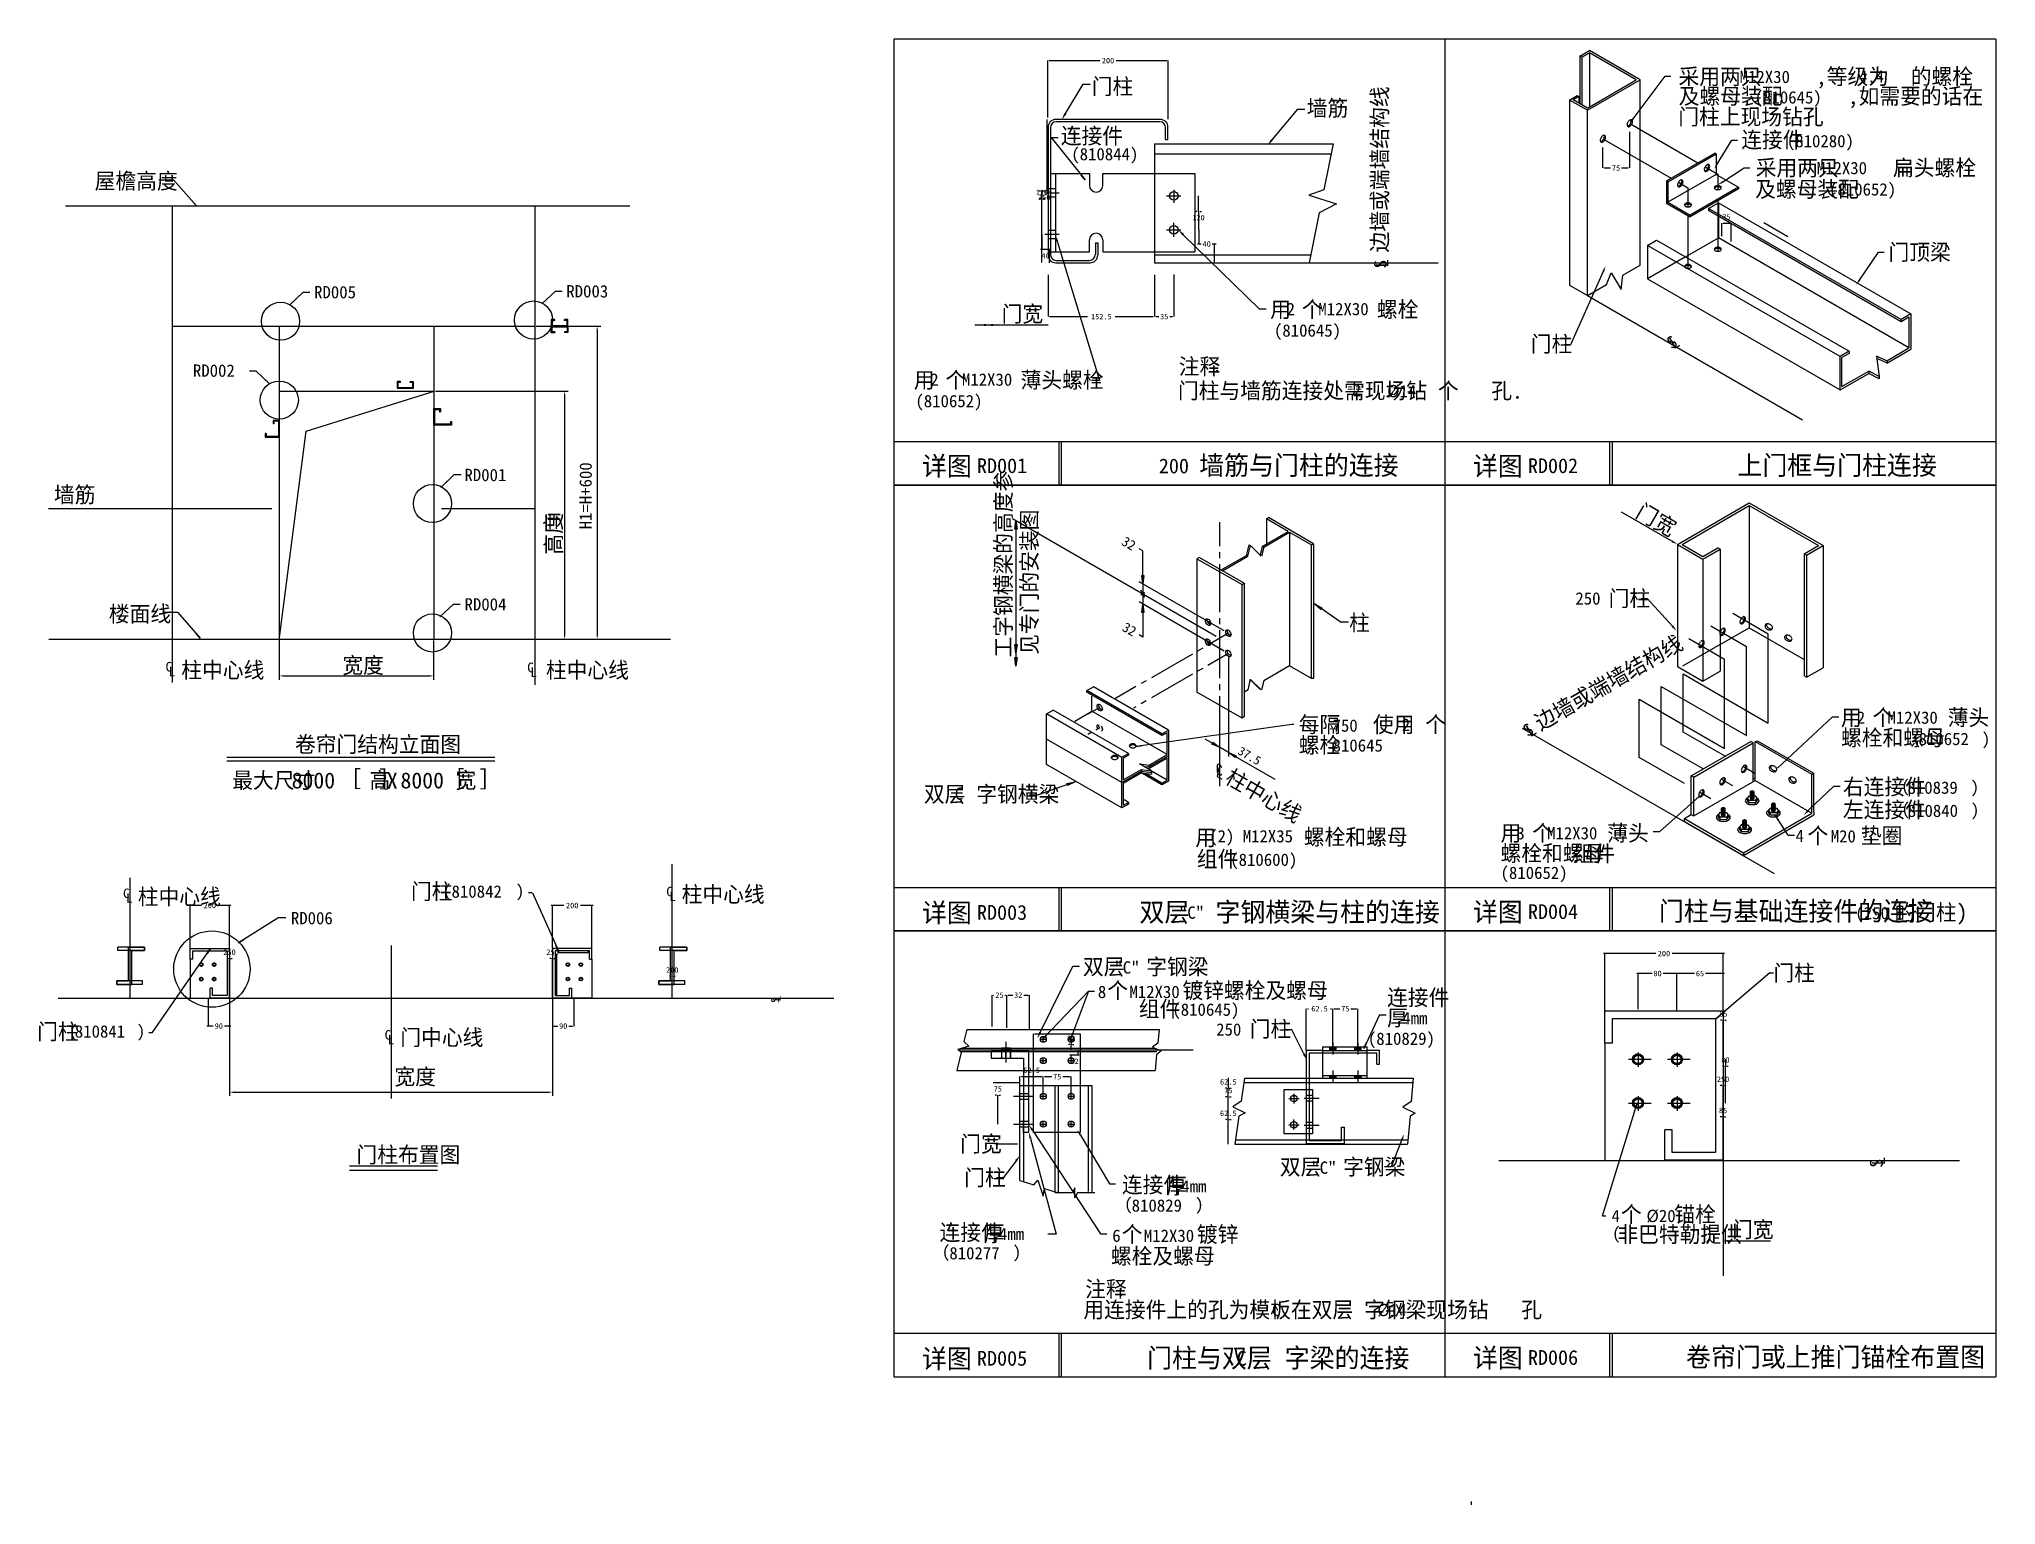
# Model space of a CAD drawing. Header units: metres. Extents: x 60 to 414, y 24 to 289.
import ezdxf

# ---------------------------------------------------------------- set-up
doc = ezdxf.new("R2010")
doc.units = ezdxf.units.M
for name, color, linetype in [('CALL', 1, 'Continuous'), ('CENTR', 3, 'Continuous'), ('CTRL', 5, 'Continuous'), ('DIMEN', 4, 'Continuous'), ('DIMS-PRIM', 5, 'Continuous'), ('HIDL', 3, 'Continuous'), ('HZ', 2, 'Continuous'), ('NOTE', 5, 'Continuous'), ('OBJ', 7, 'Continuous'), ('OBJS', 7, 'Continuous'), ('OBJT', 7, 'Continuous'), ('SL', 2, 'Continuous'), ('STRL', 2, 'Continuous'), ('TITLELINES', 1, 'Continuous'), ('TTLB-SHBD', 1, 'Continuous')]:
    doc.layers.add(name, color=color, linetype=linetype)
doc.dimstyles.get("Standard").update_dxf_attribs({"dimtxt": 2.5, "dimasz": 2.5, "dimexe": 1.25, "dimexo": 0.625, "dimtad": 1, "dimcen": 2.5, "dimazin": 3, "dimtfac": 1, "dimtmove": 0, "dimatfit": 3})

msp = doc.modelspace()

# ---------------------------------------------------------------- texts
for s, height, p in [('H1=H+600', 2.23, (160.34, 200.63)), ('高度', 2.89, (154.87, 196.05)), ('H', 2.23, (154.66, 202.13))]:
    msp.add_text(s, height=height, rotation=90).set_placement(p)
for p in [(115.2, 174.58), (124.63, 100.12)]:
    msp.add_text('宽度', height=2.89).set_placement(p)
at = {"layer": 'CALL'}
for s, height, rotation, p in [('门宽', 2.89, 330, (349.04, 202.99)), ('边墙或端墙结构线', 2.89, 30, (332.05, 164.13)), ('S', 2.23, 30, (329.7, 163.01)), ('L', 2.23, 30, (330.2, 162.97)), ('柱中心线', 2.89, 330, (274.73, 154.94))]:
    msp.add_text(s, height=height, rotation=rotation, dxfattribs=at).set_placement(p)
for s, height, p in [('250', 2.23, (338.36, 187.01)), ('门柱', 2.89, (344.38, 186.68)), ('每隔   使用 个    ', 2.89, (288.3, 163.87)), ('用 个     薄头', 2.89, (386.43, 165.14)), ('2', 2.23, (389.29, 165.44)), ('M12X30', 2.23, (394.85, 165.44)), ('螺栓', 2.89, (288.3, 160.13)), ('750', 2.23, (294.42, 164)), ('2', 2.23, (306.96, 164.14)), ('螺栓和螺母', 2.89, (386.43, 161.49)), ('(   ', 2.23, (399.36, 161.74)), ('810652', 2.23, (400.48, 161.58)), (')', 2.23, (411.92, 161.58)), ('810645', 2.23, (294.42, 160.4)), ('右连接件', 2.89, (386.78, 152.59)), ('(   ', 2.23, (397.34, 153.05)), ('810839', 2.23, (398.47, 152.76)), (')', 2.23, (409.9, 152.89)), ('左连接件', 2.89, (386.78, 148.45)), ('(   ', 2.23, (397.38, 148.91)), ('810840', 2.23, (398.51, 148.58)), (')', 2.23, (409.94, 148.75)), ('用 个     薄头', 2.89, (324.82, 144.22)), ('3', 2.23, (327.68, 144.52)), ('M12X30', 2.23, (333.24, 144.52)), ('4', 2.23, (378.22, 144.03)), (' 个   垫圈', 2.89, (378.41, 143.74)), ('M20', 2.23, (384.57, 143.96)), ('螺栓和螺母', 2.89, (324.82, 140.57)), ('(810652)', 2.23, (324.82, 137.35)), ('(250', 2.23, (389.03, 130.07)), ('的门柱)', 2.89, (396.09, 129.86))]:
    msp.add_text(s, height=height, dxfattribs=at).set_placement(p)
at = {"layer": 'CTRL'}
for s, p in [('墙筋', (63, 205.46)), ('柱中心线', (86.06, 173.72)), ('柱中心线', (152.04, 173.72)), ('柱中心线', (78.18, 132.71)), ('柱中心线', (176.61, 133.14)), ('门中心线', (125.7, 107.23))]:
    msp.add_text(s, height=2.89, dxfattribs=at).set_placement(p)
at = {"layer": 'DIMS-PRIM'}
for s, height, p in [('采用两只     ,等级为  的螺栓', 2.89, (357.03, 281.15)), ('M12X30', 2.23, (368.09, 281.41)), ('4.4', 2.23, (389.68, 281.49)), ('及螺母装配      ,如需要的话在', 2.89, (357.07, 277.59)), ('(810645)', 2.23, (370.81, 277.7)), ('门柱上现场钻孔', 2.89, (356.98, 273.86)), ('连接件', 2.89, (368.38, 269.69)), ('(810280)', 2.23, (376.64, 269.78)), ('采用两只     扁头螺栓', 2.89, (370.99, 264.63)), ('M12X30', 2.23, (382.04, 264.91)), ('屋檐高度', 2.89, (70.38, 262.23)), ('及螺母装配', 2.89, (370.9, 260.75)), ('(810652)', 2.23, (384.27, 261.04)), ('门顶梁', 2.89, (395.03, 249.35)), ('门柱', 2.89, (330.28, 232.73)), ('楼面线', 2.89, (72.94, 183.89))]:
    msp.add_text(s, height=height, dxfattribs=at).set_placement(p)
for s, height, p in [('32', 1.78, (256.05, 197.92)), ('32', 1.78, (256.16, 182.39)), ('37.5', 1.6, (277.1, 160.04))]:
    msp.add_text(s, height=height, rotation=329.99, dxfattribs=at).set_placement(p)
at = {"layer": 'HZ'}
for s, p in [('工字钢横梁的高度参', (236.27, 177.42)), ('见专门的安装图', (240.98, 177.92))]:
    msp.add_text(s, height=2.89, rotation=90, dxfattribs=at).set_placement(p)
for s, height, p in [(' 柱', 2.89, (295.44, 182.28)), ('双层 字钢横梁', 2.89, (220.45, 151.26)), ('用', 2.89, (269.58, 143.39)), (' (2) M12X35', 2.23, (270.57, 143.97)), ('   螺栓和螺母', 2.89, (283.32, 143.51)), ('组件', 2.89, (269.85, 139.53)), ('(810600)', 2.23, (275.9, 139.72)), ('组件', 2.89, (338.01, 140.51)), ('"C"', 2.23, (266.61, 130.15)), ('组件', 2.89, (259.37, 112.4)), ('(810645)', 2.23, (265.42, 112.59))]:
    msp.add_text(s, height=height, dxfattribs=at).set_placement(p)
at = {"layer": 'NOTE'}
for s, height, p in [('门柱', 2.89, (250.84, 279.35)), ('墙筋', 2.89, (289.74, 275.42)), ('连接件', 2.89, (245.23, 270.4)), ('(810844)', 2.23, (247.13, 267.42)), ('RD005', 2.23, (110.09, 242.44)), ('RD003', 2.23, (155.74, 242.6)), ('门宽', 2.89, (234.52, 238.19)), ('用 个     螺栓', 2.89, (283.13, 238.99)), ('2', 2.23, (286.1, 239.39)), ('M12X30', 2.23, (291.84, 239.39)), ('(810645)', 2.23, (283.81, 235.5)), ('RD002', 2.23, (88.16, 228.24)), ('注释', 2.89, (266.58, 228.67)), (':', 2.23, (272.76, 229.13)), ('用 个     薄头螺栓', 2.89, (218.64, 226.22)), ('2', 2.23, (221.61, 226.62)), ('M12X30', 2.23, (227.34, 226.62)), ('门柱与墙筋连接处需现场钻 个   孔.', 2.89, (266.43, 224.28)), ('2', 2.23, (298.07, 224.69)), ('%%c14', 2.23, (304.29, 224.53)), ('(810652)', 2.23, (218.92, 222.73)), ('详图', 3.47, (220.1, 210.34)), ('RD001', 2.67, (230.06, 210.81)), ('200', 2.67, (262.98, 210.77)), ('墙筋与门柱的连接', 3.47, (270.28, 210.49)), ('详图', 3.47, (319.81, 210.34)), ('RD002', 2.67, (329.77, 210.81)), ('上门框与门柱连接', 3.47, (367.69, 210.49)), ('RD001', 2.23, (137.3, 209.35)), ('RD004', 2.23, (137.32, 185.94)), ('卷帘门结构立面图', 2.89, (106.64, 160.28)), ('最大尺寸     高      宽', 2.89, (95.27, 153.78)), ('8000', 2.89, (106.03, 153.74)), ('[', 2.89, (116.82, 154.29)), (']', 2.89, (121.71, 154.23)), ('X', 2.89, (123.26, 153.68)), ('8000', 2.89, (125.73, 153.74)), ('[', 2.89, (135.53, 154.29)), (']', 2.89, (139.87, 154.23)), ('C', 2.23, (226.05, 151.66)), ('门柱', 2.89, (127.62, 133.65)), ('(', 2.23, (133.41, 134.1)), ('810842', 2.23, (134.97, 133.96)), (')', 2.23, (146.61, 134.06)), ('RD006', 2.23, (105.89, 129.15)), ('详图', 3.47, (220.1, 129.49)), ('RD003', 2.67, (230.06, 129.96)), ('双层  字钢横梁与柱的连接', 3.47, (259.48, 129.63)), ('详图', 3.47, (319.81, 129.64)), ('RD004', 2.67, (329.77, 130.11)), ('门柱与基础连接件的连接', 3.47, (353.47, 129.79)), ('双层  字钢梁', 2.89, (249.25, 120.02)), ('"C"', 2.23, (254.92, 120.22)), ('门柱', 2.89, (374.19, 118.92)), ('8', 2.23, (251.94, 115.8)), (' 个     镀锌螺栓及螺母    ', 2.89, (251.69, 115.73)), ('M12X30', 2.23, (257.65, 115.8)), ('连接件', 2.89, (304.28, 114.46)), ('厚', 2.89, (304.28, 110.78)), ('门柱', 2.89, (59.98, 108.27)), ('(', 2.23, (65.74, 108.68)), ('810841', 2.23, (66.79, 108.64)), (')', 2.23, (78.01, 108.68)), ('250', 2.23, (273.35, 108.99)), ('门柱', 2.89, (279.42, 108.76)), ('(810829)', 2.23, (300.81, 107.33)), ('4mm', 2.23, (307.02, 111.05)), ('门柱布置图', 2.89, (117.76, 86)), ('门宽', 2.89, (227.03, 87.97)), ('门柱', 2.89, (227.74, 81.86)), ('双层  字钢梁', 2.89, (284.88, 83.79)), ('"C"', 2.23, (290.56, 83.99)), ('连接件', 2.89, (256.29, 80.56)), ('厚', 2.89, (264.31, 80.34)), ('4mm', 2.23, (267.04, 80.61)), ('(', 2.23, (256.7, 77.41)), ('810829', 2.23, (258.06, 77.14)), (')', 2.23, (269.56, 77.34)), (' 个   锚栓', 2.89, (344.64, 75.22)), ('连接件', 2.89, (223.29, 71.93)), ('厚', 2.89, (231.3, 71.71)), (' 个     镀锌 ', 2.89, (254.3, 71.59)), ('4', 2.23, (344.9, 75.24)), ('(', 2.23, (345, 72.1)), ('非巴特勒提供', 2.89, (345.96, 71.58)), ('%%c20', 2.23, (351.22, 75.25)), (')', 2.23, (361.75, 72.1)), ('(', 2.23, (223.69, 68.79)), ('4mm', 2.23, (234.04, 71.98)), (')', 2.23, (236.55, 68.72)), ('螺栓及螺母    ', 2.89, (254.3, 67.67)), ('6', 2.23, (254.55, 71.67)), ('M12X30', 2.23, (260.26, 71.67)), ('810277', 2.23, (225.06, 68.51)), ('注释', 2.89, (249.64, 61.69)), ('用连接件上的孔为模板在双层 字钢梁现场钻   孔', 2.89, (249.31, 57.95)), (':', 2.23, (255.32, 61.8)), ('C', 2.23, (283.45, 58.23)), ('%%c14', 2.23, (302.52, 58.23)), ('详图', 3.47, (220.1, 48.79)), ('RD005', 2.67, (230.06, 49.26)), ('门柱与双层 字梁的连接', 3.47, (260.85, 48.93)), ('C', 2.67, (277.07, 49.26)), ('详图', 3.47, (319.81, 48.94)), ('RD006', 2.67, (329.77, 49.41)), ('卷帘门或上推门锚栓布置图', 3.47, (358.38, 49.09))]:
    msp.add_text(s, height=height, dxfattribs=at).set_placement(p)
for s, height, rotation, p in [('边墙或端墙结构线', 2.89, 90, (304.39, 250.74)), ('S', 2.23, 90, (304.18, 247.86)), ('L', 2.23, 90, (304.49, 247.98)), ('S', 2.23, 30, (355.72, 233.16)), ('L ', 2.23, 30, (356.14, 233.14))]:
    msp.add_text(s, height=height, rotation=rotation, dxfattribs=at).set_placement(p)
at = {"layer": 'STRL'}
msp.add_text('门宽', height=2.89, dxfattribs=at).set_placement((366.73, 72.46))

# ---------------------------------------------------------------- blocks, each defined once
blk = doc.blocks.new('CL')
at = {"layer": 'CALL'}
for s, p in [('C', (-0.04, -0.03)), ('L', (-0.02, -0.06))]:
    blk.add_text(s, height=0.06, dxfattribs=at).set_placement(p)
blk = doc.blocks.new('SL')
at = {"layer": 'CALL'}
for s, p in [('S', (-0.03, -0.03)), ('L', (-0.02, -0.04))]:
    blk.add_text(s, height=0.06, dxfattribs=at).set_placement(p)
blk = doc.blocks.new('DARROW')
blk.add_lwpolyline([(0, 0), (-1, 0)])
blk = doc.blocks.new('MARK1')
at = {"layer": 'OBJT'}
for points in [[(-17.27, 0), (17.5, 0), (17.5, -14.79), (-17.5, -14.79), (-17.5, 0)], [(-17.5, -4.23), (-13.27, 0)], [(-17.5, -8.22), (-9.27, 0)], [(-17.5, -12.22), (-5.27, 0)], [(-16.07, -14.79), (-1.27, 0)], [(-12.07, -14.79), (2.73, 0)], [(-8.07, -14.79), (6.73, 0)], [(-4.07, -14.79), (10.73, 0)], [(-0.07, -14.79), (14.73, 0)], [(3.93, -14.79), (17.5, -1.23)], [(7.93, -14.79), (17.5, -5.23)], [(11.93, -14.79), (17.5, -9.22)], [(15.93, -14.79), (17.5, -13.22)]]:
    blk.add_lwpolyline(points, dxfattribs=at)
at = {"layer": 'OBJT', "color": 3}
for points in [[(0, 30.17), (0, 11.62)], [(0, 10.03), (0, 8.18)], [(0, 6.32), (0, -20.71)], [(0, -22.04), (0, -23.89)], [(0, -25.48), (0, -41.01)]]:
    blk.add_lwpolyline(points, dxfattribs=at)
blk = doc.blocks.new('ARROW')
blk.add_lwpolyline([(0, 0), (1, 0)])
blk = doc.blocks.new('_CLOSEDFILLED')
at = {"color": 0, "linetype": 'BYBLOCK'}
blk.add_solid([(-1, 0.2), (0, 0), (-1, -0.2)], dxfattribs=at)
blk = doc.blocks.new('*D1')
for p, q in [((174.64, 119.74), (174.39, 119.74)), ((174.89, 115.8), (174.89, 119.74)), ((174.89, 119.74), (174.92, 119.74)), ((174.92, 118.28), (174.92, 119.74)), ((175.17, 119.74), (175.42, 119.74))]:
    blk.add_line(p, q)
at = {"layer": 'Defpoints'}
for p in [(174.89, 119.74), (174.92, 118.28), (174.89, 115.8)]:
    blk.add_point(p, dxfattribs=at)
at = {"layer": 'CTRL', "xscale": 0.25, "yscale": 0.25}
blk.add_blockref('_CLOSEDFILLED', (174.89, 119.74), dxfattribs=at)
at = {"layer": 'CTRL', "xscale": 0.25, "yscale": 0.25, "rotation": 180}
blk.add_blockref('_CLOSEDFILLED', (174.92, 119.74), dxfattribs=at)
at = {"layer": 'CTRL', "insert": (174.905, 120.865), "char_height": 1, "attachment_point": 5}
blk.add_mtext('200', dxfattribs=at)
blk = doc.blocks.new('*D2')
for p, q in [((153.24, 115.78), (153.24, 110.73)), ((157.12, 115.79), (157.12, 110.73)), ((153.49, 110.73), (154.18, 110.73)), ((156.18, 110.73), (156.87, 110.73))]:
    blk.add_line(p, q)
at = {"layer": 'Defpoints'}
for p in [(153.24, 115.78), (157.12, 115.79), (153.24, 110.73)]:
    blk.add_point(p, dxfattribs=at)
at = {"layer": 'CTRL', "xscale": 0.25, "yscale": 0.25, "rotation": 180}
blk.add_blockref('_CLOSEDFILLED', (153.24, 110.73), dxfattribs=at)
at = {"layer": 'CTRL', "xscale": 0.25, "yscale": 0.25}
blk.add_blockref('_CLOSEDFILLED', (157.12, 110.73), dxfattribs=at)
at = {"layer": 'CTRL', "insert": (155.18, 110.73), "char_height": 1, "attachment_point": 5}
blk.add_mtext('90', dxfattribs=at)
blk = doc.blocks.new('*D3')
for p, q in [((153.24, 124.78), (153.24, 122.98)), ((152.99, 122.98), (152.74, 122.98)), ((153.24, 115.78), (153.24, 122.98)), ((153.24, 122.98), (153.24, 122.98)), ((153.49, 122.98), (153.74, 122.98))]:
    blk.add_line(p, q)
at = {"layer": 'Defpoints'}
for p in [(153.24, 124.78), (153.24, 122.98), (153.24, 115.78)]:
    blk.add_point(p, dxfattribs=at)
at = {"layer": 'NOTE', "xscale": 0.25, "yscale": 0.25}
blk.add_blockref('_CLOSEDFILLED', (153.24, 122.98), dxfattribs=at)
at = {"layer": 'NOTE', "xscale": 0.25, "yscale": 0.25, "rotation": 180}
blk.add_blockref('_CLOSEDFILLED', (153.24, 122.98), dxfattribs=at)
at = {"layer": 'NOTE', "insert": (153.24, 124.105), "char_height": 1, "attachment_point": 5}
blk.add_mtext('250', dxfattribs=at)
blk = doc.blocks.new('*D4')
for p, q in [((90.91, 115.79), (90.91, 110.73)), ((94.79, 115.78), (94.79, 110.73)), ((91.85, 110.73), (90.66, 110.73)), ((95.04, 110.73), (93.85, 110.73))]:
    blk.add_line(p, q)
at = {"layer": 'Defpoints'}
for p in [(90.91, 115.79), (94.79, 115.78), (94.79, 110.73)]:
    blk.add_point(p, dxfattribs=at)
at = {"layer": 'CTRL', "xscale": 0.25, "yscale": 0.25}
blk.add_blockref('_CLOSEDFILLED', (90.91, 110.73), dxfattribs=at)
at = {"layer": 'CTRL', "xscale": 0.25, "yscale": 0.25, "rotation": 180}
blk.add_blockref('_CLOSEDFILLED', (94.79, 110.73), dxfattribs=at)
at = {"layer": 'CTRL', "insert": (92.85, 110.73), "char_height": 1, "attachment_point": 5}
blk.add_mtext('90', dxfattribs=at)
blk = doc.blocks.new('*D5')
for p, q in [((94.79, 124.78), (94.79, 122.98)), ((94.54, 122.98), (94.29, 122.98)), ((94.79, 115.78), (94.79, 122.98)), ((94.79, 122.98), (94.79, 122.98)), ((95.04, 122.98), (95.29, 122.98))]:
    blk.add_line(p, q)
at = {"layer": 'Defpoints'}
for p in [(94.79, 124.78), (94.79, 122.98), (94.79, 115.78)]:
    blk.add_point(p, dxfattribs=at)
at = {"layer": 'NOTE', "xscale": 0.25, "yscale": 0.25}
blk.add_blockref('_CLOSEDFILLED', (94.79, 122.98), dxfattribs=at)
at = {"layer": 'NOTE', "xscale": 0.25, "yscale": 0.25, "rotation": 180}
blk.add_blockref('_CLOSEDFILLED', (94.79, 122.98), dxfattribs=at)
at = {"layer": 'NOTE', "insert": (94.79, 124.105), "char_height": 1, "attachment_point": 5}
blk.add_mtext('250', dxfattribs=at)
blk = doc.blocks.new('*D6')
for p, q in [((155.305, 132.55), (152.99, 132.55)), ((153.24, 124.78), (153.24, 132.55)), ((160.62, 132.55), (158.305, 132.55)), ((160.37, 124.78), (160.37, 132.55))]:
    blk.add_line(p, q)
at = {"layer": 'Defpoints'}
for p in [(160.37, 132.55), (153.24, 124.78), (160.37, 124.78)]:
    blk.add_point(p, dxfattribs=at)
at = {"layer": 'NOTE', "xscale": 0.25, "yscale": 0.25}
blk.add_blockref('_CLOSEDFILLED', (153.24, 132.55), dxfattribs=at)
at = {"layer": 'NOTE', "xscale": 0.25, "yscale": 0.25, "rotation": 180}
blk.add_blockref('_CLOSEDFILLED', (160.37, 132.55), dxfattribs=at)
at = {"layer": 'NOTE', "insert": (156.805, 132.55), "char_height": 1, "attachment_point": 5}
blk.add_mtext('200', dxfattribs=at)
blk = doc.blocks.new('*D7')
for p, q in [((89.725, 132.55), (87.41, 132.55)), ((87.66, 124.78), (87.66, 132.55)), ((95.04, 132.55), (92.725, 132.55)), ((94.79, 124.78), (94.79, 132.55))]:
    blk.add_line(p, q)
at = {"layer": 'Defpoints'}
for p in [(94.79, 132.55), (87.66, 124.78), (94.79, 124.78)]:
    blk.add_point(p, dxfattribs=at)
at = {"layer": 'NOTE', "xscale": 0.25, "yscale": 0.25}
blk.add_blockref('_CLOSEDFILLED', (87.66, 132.55), dxfattribs=at)
at = {"layer": 'NOTE', "xscale": 0.25, "yscale": 0.25, "rotation": 180}
blk.add_blockref('_CLOSEDFILLED', (94.79, 132.55), dxfattribs=at)
at = {"layer": 'NOTE', "insert": (91.225, 132.55), "char_height": 1, "attachment_point": 5}
blk.add_mtext('200', dxfattribs=at)
blk = doc.blocks.new('*D8')
for p, q in [((242.93, 246.69), (242.93, 239.13)), ((262.2, 246.69), (262.2, 239.13)), ((243.18, 239.13), (250.065, 239.13)), ((255.065, 239.13), (261.95, 239.13))]:
    blk.add_line(p, q)
at = {"layer": 'Defpoints'}
for p in [(242.93, 246.69), (262.2, 246.69), (242.93, 239.13)]:
    blk.add_point(p, dxfattribs=at)
at = {"layer": 'DIMEN', "xscale": 0.25, "yscale": 0.25, "rotation": 180}
blk.add_blockref('_CLOSEDFILLED', (242.93, 239.13), dxfattribs=at)
at = {"layer": 'DIMEN', "xscale": 0.25, "yscale": 0.25}
blk.add_blockref('_CLOSEDFILLED', (262.2, 239.13), dxfattribs=at)
at = {"layer": 'DIMEN', "insert": (252.565, 239.13), "char_height": 1, "attachment_point": 5}
blk.add_mtext('152.5', dxfattribs=at)
blk = doc.blocks.new('*D9')
for p, q in [((265.71, 246.77), (265.71, 239.14)), ((262.2, 244.25), (262.2, 239.14)), ((262.45, 239.14), (262.955, 239.14)), ((264.955, 239.14), (265.46, 239.14))]:
    blk.add_line(p, q)
at = {"layer": 'Defpoints'}
for p in [(265.71, 246.77), (262.2, 244.25), (262.2, 239.14)]:
    blk.add_point(p, dxfattribs=at)
at = {"layer": 'DIMEN', "xscale": 0.25, "yscale": 0.25, "rotation": 180}
blk.add_blockref('_CLOSEDFILLED', (262.2, 239.14), dxfattribs=at)
at = {"layer": 'DIMEN', "xscale": 0.25, "yscale": 0.25}
blk.add_blockref('_CLOSEDFILLED', (265.71, 239.14), dxfattribs=at)
at = {"layer": 'DIMEN', "insert": (263.955, 239.14), "char_height": 1, "attachment_point": 5}
blk.add_mtext('35', dxfattribs=at)
blk = doc.blocks.new('*D10')
for p, q in [((270.635, 252.26), (269.95, 252.26)), ((270.2, 254.85), (270.2, 252.26)), ((273.32, 252.26), (272.635, 252.26)), ((273.07, 248.88), (273.07, 252.26))]:
    blk.add_line(p, q)
at = {"layer": 'Defpoints'}
for p in [(270.2, 254.85), (273.07, 252.26), (273.07, 248.88)]:
    blk.add_point(p, dxfattribs=at)
at = {"layer": 'DIMEN', "xscale": 0.25, "yscale": 0.25}
blk.add_blockref('_CLOSEDFILLED', (270.2, 252.26), dxfattribs=at)
at = {"layer": 'DIMEN', "xscale": 0.25, "yscale": 0.25, "rotation": 180}
blk.add_blockref('_CLOSEDFILLED', (273.07, 252.26), dxfattribs=at)
at = {"layer": 'DIMEN', "insert": (271.635, 252.26), "char_height": 1, "attachment_point": 5}
blk.add_mtext('40', dxfattribs=at)
blk = doc.blocks.new('*D11')
for p, q in [((270.11, 260.98), (270.11, 258.17)), ((269.86, 258.17), (269.61, 258.17)), ((270.2, 258.17), (270.11, 258.17)), ((270.2, 254.85), (270.2, 258.17)), ((270.45, 258.17), (270.7, 258.17))]:
    blk.add_line(p, q)
at = {"layer": 'Defpoints'}
for p in [(270.11, 260.98), (270.2, 258.17), (270.2, 254.85)]:
    blk.add_point(p, dxfattribs=at)
at = {"layer": 'DIMEN', "xscale": 0.25, "yscale": 0.25}
blk.add_blockref('_CLOSEDFILLED', (270.2, 258.17), dxfattribs=at)
at = {"layer": 'DIMEN', "xscale": 0.25, "yscale": 0.25, "rotation": 180}
blk.add_blockref('_CLOSEDFILLED', (270.11, 258.17), dxfattribs=at)
at = {"layer": 'DIMEN', "insert": (270.155, 257.045), "char_height": 1, "attachment_point": 5}
blk.add_mtext('120', dxfattribs=at)
blk = doc.blocks.new('*D12')
for p, q in [((241.82, 254.02), (241.82, 251.25)), ((243.45, 251.25), (241.57, 251.25)), ((243.2, 248.88), (243.2, 251.25))]:
    blk.add_line(p, q)
at = {"layer": 'Defpoints'}
for p in [(241.82, 254.02), (243.2, 251.25), (243.2, 248.88)]:
    blk.add_point(p, dxfattribs=at)
at = {"layer": 'DIMEN', "xscale": 0.25, "yscale": 0.25}
blk.add_blockref('_CLOSEDFILLED', (241.82, 251.25), dxfattribs=at)
at = {"layer": 'DIMEN', "xscale": 0.25, "yscale": 0.25, "rotation": 180}
blk.add_blockref('_CLOSEDFILLED', (243.2, 251.25), dxfattribs=at)
at = {"layer": 'DIMEN', "insert": (242.51, 250.125), "char_height": 1, "attachment_point": 5}
blk.add_mtext('40', dxfattribs=at)
blk = doc.blocks.new('*D13')
for p, q in [((241.57, 260.48), (241.32, 260.48)), ((241.82, 261.54), (241.82, 260.48)), ((241.82, 254.02), (241.82, 260.48)), ((241.82, 260.48), (241.82, 260.48)), ((242.07, 260.48), (242.32, 260.48))]:
    blk.add_line(p, q)
at = {"layer": 'Defpoints'}
for p in [(241.82, 261.54), (241.82, 260.48), (241.82, 254.02)]:
    blk.add_point(p, dxfattribs=at)
at = {"layer": 'DIMEN', "xscale": 0.25, "yscale": 0.25}
blk.add_blockref('_CLOSEDFILLED', (241.82, 260.48), dxfattribs=at)
at = {"layer": 'DIMEN', "xscale": 0.25, "yscale": 0.25, "rotation": 180}
blk.add_blockref('_CLOSEDFILLED', (241.82, 260.48), dxfattribs=at)
at = {"layer": 'DIMEN', "insert": (241.82, 261.605), "char_height": 1, "attachment_point": 5}
blk.add_mtext('120', dxfattribs=at)
blk = doc.blocks.new('*D14')
for p, q in [((242.7, 274.78), (242.7, 261.84)), ((241.53, 261.84), (241.28, 261.84)), ((241.78, 248.9), (241.78, 261.84)), ((242.7, 261.84), (241.78, 261.84)), ((242.95, 261.84), (243.2, 261.84))]:
    blk.add_line(p, q)
at = {"layer": 'Defpoints'}
for p in [(242.7, 274.78), (242.7, 261.84), (241.78, 248.9)]:
    blk.add_point(p, dxfattribs=at)
at = {"layer": 'NOTE', "xscale": 0.25, "yscale": 0.25, "rotation": 180}
blk.add_blockref('_CLOSEDFILLED', (241.78, 261.84), dxfattribs=at)
at = {"layer": 'NOTE', "xscale": 0.25, "yscale": 0.25}
blk.add_blockref('_CLOSEDFILLED', (242.7, 261.84), dxfattribs=at)
at = {"layer": 'NOTE', "insert": (242.24, 260.715), "char_height": 1, "attachment_point": 5}
blk.add_mtext('250', dxfattribs=at)
blk = doc.blocks.new('*D15')
for p, q in [((242.9, 275.19), (242.9, 285.47)), ((243.15, 285.47), (252.275, 285.47)), ((255.275, 285.47), (264.4, 285.47)), ((264.65, 274.88), (264.65, 285.47))]:
    blk.add_line(p, q)
at = {"layer": 'Defpoints'}
for p in [(242.9, 285.47), (242.9, 275.19), (264.65, 274.88)]:
    blk.add_point(p, dxfattribs=at)
at = {"layer": 'NOTE', "xscale": 0.25, "yscale": 0.25, "rotation": 180}
blk.add_blockref('_CLOSEDFILLED', (242.9, 285.47), dxfattribs=at)
at = {"layer": 'NOTE', "xscale": 0.25, "yscale": 0.25}
blk.add_blockref('_CLOSEDFILLED', (264.65, 285.47), dxfattribs=at)
at = {"layer": 'NOTE', "insert": (253.775, 285.47), "char_height": 1, "attachment_point": 5}
blk.add_mtext('200', dxfattribs=at)
blk = doc.blocks.new('*D16')
for p, q in [((232.8, 110.64), (232.8, 116.32)), ((233.05, 116.32), (233.13, 116.32)), ((235.13, 116.32), (235.21, 116.32)), ((235.46, 110.38), (235.46, 116.32))]:
    blk.add_line(p, q)
at = {"layer": 'Defpoints'}
for p in [(232.8, 116.32), (232.8, 110.64), (235.46, 110.38)]:
    blk.add_point(p, dxfattribs=at)
at = {"layer": 'DIMS-PRIM', "xscale": 0.25, "yscale": 0.25, "rotation": 180}
blk.add_blockref('_CLOSEDFILLED', (232.8, 116.32), dxfattribs=at)
at = {"layer": 'DIMS-PRIM', "xscale": 0.25, "yscale": 0.25}
blk.add_blockref('_CLOSEDFILLED', (235.46, 116.32), dxfattribs=at)
at = {"layer": 'DIMS-PRIM', "insert": (234.13, 116.32), "char_height": 1, "attachment_point": 5}
blk.add_mtext('25', dxfattribs=at)
blk = doc.blocks.new('*D17')
for p, q in [((235.46, 111.18), (235.46, 116.32)), ((235.71, 116.32), (236.525, 116.32)), ((238.525, 116.32), (239.34, 116.32)), ((239.59, 110.22), (239.59, 116.32))]:
    blk.add_line(p, q)
at = {"layer": 'Defpoints'}
for p in [(235.46, 116.32), (235.46, 111.18), (239.59, 110.22)]:
    blk.add_point(p, dxfattribs=at)
at = {"layer": 'DIMS-PRIM', "xscale": 0.25, "yscale": 0.25, "rotation": 180}
blk.add_blockref('_CLOSEDFILLED', (235.46, 116.32), dxfattribs=at)
at = {"layer": 'DIMS-PRIM', "xscale": 0.25, "yscale": 0.25}
blk.add_blockref('_CLOSEDFILLED', (239.59, 116.32), dxfattribs=at)
at = {"layer": 'DIMS-PRIM', "insert": (237.525, 116.32), "char_height": 1, "attachment_point": 5}
blk.add_mtext('32', dxfattribs=at)
blk = doc.blocks.new('*D18')
for p, q in [((233.59, 98.22), (233.34, 98.22)), ((233.84, 98.03), (233.84, 98.22)), ((233.84, 93), (233.84, 98.22)), ((233.84, 98.22), (233.84, 98.22)), ((234.09, 98.22), (234.34, 98.22))]:
    blk.add_line(p, q)
at = {"layer": 'Defpoints'}
for p in [(233.84, 98.22), (233.84, 98.03), (233.84, 93)]:
    blk.add_point(p, dxfattribs=at)
at = {"layer": 'DIMS-PRIM', "xscale": 0.25, "yscale": 0.25}
blk.add_blockref('_CLOSEDFILLED', (233.84, 98.22), dxfattribs=at)
at = {"layer": 'DIMS-PRIM', "xscale": 0.25, "yscale": 0.25, "rotation": 180}
blk.add_blockref('_CLOSEDFILLED', (233.84, 98.22), dxfattribs=at)
at = {"layer": 'DIMS-PRIM', "insert": (233.84, 99.345), "char_height": 1, "attachment_point": 5}
blk.add_mtext('75', dxfattribs=at)
blk = doc.blocks.new('*D19')
for p, q in [((275.29, 93.82), (275.04, 93.82)), ((275.54, 89.37), (275.54, 93.82)), ((275.54, 92.86), (275.54, 93.82)), ((275.54, 93.82), (275.54, 93.82)), ((275.79, 93.82), (276.04, 93.82))]:
    blk.add_line(p, q)
at = {"layer": 'Defpoints'}
for p in [(275.54, 93.82), (275.54, 92.86), (275.54, 89.37)]:
    blk.add_point(p, dxfattribs=at)
at = {"layer": 'DIMS-PRIM', "xscale": 0.25, "yscale": 0.25}
blk.add_blockref('_CLOSEDFILLED', (275.54, 93.82), dxfattribs=at)
at = {"layer": 'DIMS-PRIM', "xscale": 0.25, "yscale": 0.25, "rotation": 180}
blk.add_blockref('_CLOSEDFILLED', (275.54, 93.82), dxfattribs=at)
at = {"layer": 'DIMS-PRIM', "insert": (275.54, 94.945), "char_height": 1, "attachment_point": 5}
blk.add_mtext('62.5', dxfattribs=at)
blk = doc.blocks.new('*D20')
for p, q in [((275.29, 97.94), (275.04, 97.94)), ((275.54, 92.86), (275.54, 97.94)), ((275.54, 97.62), (275.54, 97.94)), ((275.54, 97.94), (275.54, 97.94)), ((275.79, 97.94), (276.04, 97.94))]:
    blk.add_line(p, q)
at = {"layer": 'Defpoints'}
for p in [(275.54, 97.94), (275.54, 97.62), (275.54, 92.86)]:
    blk.add_point(p, dxfattribs=at)
at = {"layer": 'DIMS-PRIM', "xscale": 0.25, "yscale": 0.25}
blk.add_blockref('_CLOSEDFILLED', (275.54, 97.94), dxfattribs=at)
at = {"layer": 'DIMS-PRIM', "xscale": 0.25, "yscale": 0.25, "rotation": 180}
blk.add_blockref('_CLOSEDFILLED', (275.54, 97.94), dxfattribs=at)
at = {"layer": 'DIMS-PRIM', "insert": (275.54, 99.065), "char_height": 1, "attachment_point": 5}
blk.add_mtext('75', dxfattribs=at)
blk = doc.blocks.new('*D21')
for p, q in [((275.29, 99.49), (275.04, 99.49)), ((275.54, 101.36), (275.54, 99.49)), ((275.54, 97.62), (275.54, 99.49)), ((275.54, 99.49), (275.54, 99.49)), ((275.79, 99.49), (276.04, 99.49))]:
    blk.add_line(p, q)
at = {"layer": 'Defpoints'}
for p in [(275.54, 101.36), (275.54, 99.49), (275.54, 97.62)]:
    blk.add_point(p, dxfattribs=at)
at = {"layer": 'DIMS-PRIM', "xscale": 0.25, "yscale": 0.25}
blk.add_blockref('_CLOSEDFILLED', (275.54, 99.49), dxfattribs=at)
at = {"layer": 'DIMS-PRIM', "xscale": 0.25, "yscale": 0.25, "rotation": 180}
blk.add_blockref('_CLOSEDFILLED', (275.54, 99.49), dxfattribs=at)
at = {"layer": 'DIMS-PRIM', "insert": (275.54, 100.615), "char_height": 1, "attachment_point": 5}
blk.add_mtext('62.5', dxfattribs=at)
blk = doc.blocks.new('*D22')
for p, q in [((246.85, 107.4), (246.6, 107.4)), ((247.1, 108.33), (247.1, 107.4)), ((247.1, 106.43), (247.1, 107.4)), ((247.1, 107.4), (247.1, 107.4)), ((247.35, 107.4), (247.6, 107.4))]:
    blk.add_line(p, q)
at = {"layer": 'Defpoints'}
for p in [(247.1, 108.33), (247.1, 107.4), (247.1, 106.43)]:
    blk.add_point(p, dxfattribs=at)
at = {"layer": 'NOTE', "xscale": 0.25, "yscale": 0.25}
blk.add_blockref('_CLOSEDFILLED', (247.1, 107.4), dxfattribs=at)
at = {"layer": 'NOTE', "xscale": 0.25, "yscale": 0.25, "rotation": 180}
blk.add_blockref('_CLOSEDFILLED', (247.1, 107.4), dxfattribs=at)
at = {"layer": 'NOTE', "insert": (247.1, 108.525), "char_height": 1, "attachment_point": 5}
blk.add_mtext('32', dxfattribs=at)
blk = doc.blocks.new('*D23')
for p, q in [((248.32, 106.43), (248.32, 105.47)), ((248.57, 105.47), (246.85, 105.47)), ((247.1, 104.47), (247.1, 105.47))]:
    blk.add_line(p, q)
at = {"layer": 'Defpoints'}
for p in [(248.32, 106.43), (247.1, 104.47), (248.32, 105.47)]:
    blk.add_point(p, dxfattribs=at)
at = {"layer": 'NOTE', "xscale": 0.25, "yscale": 0.25}
blk.add_blockref('_CLOSEDFILLED', (247.1, 105.47), dxfattribs=at)
at = {"layer": 'NOTE', "xscale": 0.25, "yscale": 0.25, "rotation": 180}
blk.add_blockref('_CLOSEDFILLED', (248.32, 105.47), dxfattribs=at)
at = {"layer": 'NOTE', "insert": (247.71, 104.345), "char_height": 1, "attachment_point": 5}
blk.add_mtext('32', dxfattribs=at)
blk = doc.blocks.new('*D24')
for p, q in [((237.84, 99.96), (237.84, 101.61)), ((238.09, 101.61), (241.82, 101.61)), ((242.07, 98.55), (242.07, 101.61))]:
    blk.add_line(p, q)
at = {"layer": 'Defpoints'}
for p in [(237.84, 101.61), (237.84, 99.96), (242.07, 98.55)]:
    blk.add_point(p, dxfattribs=at)
at = {"layer": 'NOTE', "xscale": 0.25, "yscale": 0.25, "rotation": 180}
blk.add_blockref('_CLOSEDFILLED', (237.84, 101.61), dxfattribs=at)
at = {"layer": 'NOTE', "xscale": 0.25, "yscale": 0.25}
blk.add_blockref('_CLOSEDFILLED', (242.07, 101.61), dxfattribs=at)
at = {"layer": 'NOTE', "insert": (239.955, 102.735), "char_height": 1, "attachment_point": 5}
blk.add_mtext('62.5', dxfattribs=at)
blk = doc.blocks.new('*D25')
for p, q in [((242.07, 99.96), (242.07, 101.57)), ((242.32, 101.57), (243.585, 101.57)), ((245.585, 101.57), (246.85, 101.57)), ((247.1, 98.55), (247.1, 101.57))]:
    blk.add_line(p, q)
at = {"layer": 'Defpoints'}
for p in [(242.07, 101.57), (242.07, 99.96), (247.1, 98.55)]:
    blk.add_point(p, dxfattribs=at)
at = {"layer": 'NOTE', "xscale": 0.25, "yscale": 0.25, "rotation": 180}
blk.add_blockref('_CLOSEDFILLED', (242.07, 101.57), dxfattribs=at)
at = {"layer": 'NOTE', "xscale": 0.25, "yscale": 0.25}
blk.add_blockref('_CLOSEDFILLED', (247.1, 101.57), dxfattribs=at)
at = {"layer": 'NOTE', "insert": (244.585, 101.57), "char_height": 1, "attachment_point": 5}
blk.add_mtext('75', dxfattribs=at)
blk = doc.blocks.new('*D26')
for p, q in [((289.66, 106.3), (289.66, 113.86)), ((289.91, 113.86), (290.06, 113.86)), ((294.06, 113.86), (294.21, 113.86)), ((294.46, 106.3), (294.46, 113.86))]:
    blk.add_line(p, q)
at = {"layer": 'Defpoints'}
for p in [(289.66, 113.86), (289.66, 106.3), (294.46, 106.3)]:
    blk.add_point(p, dxfattribs=at)
at = {"layer": 'NOTE', "xscale": 0.25, "yscale": 0.25, "rotation": 180}
blk.add_blockref('_CLOSEDFILLED', (289.66, 113.86), dxfattribs=at)
at = {"layer": 'NOTE', "xscale": 0.25, "yscale": 0.25}
blk.add_blockref('_CLOSEDFILLED', (294.46, 113.86), dxfattribs=at)
at = {"layer": 'NOTE', "insert": (292.06, 113.86), "char_height": 1, "attachment_point": 5}
blk.add_mtext('62.5', dxfattribs=at)
blk = doc.blocks.new('*D27')
for p, q in [((294.46, 106.96), (294.46, 113.86)), ((294.71, 113.86), (295.72, 113.86)), ((297.72, 113.86), (298.73, 113.86)), ((298.98, 106.98), (298.98, 113.86))]:
    blk.add_line(p, q)
at = {"layer": 'Defpoints'}
for p in [(294.46, 113.86), (294.46, 106.96), (298.98, 106.98)]:
    blk.add_point(p, dxfattribs=at)
at = {"layer": 'NOTE', "xscale": 0.25, "yscale": 0.25, "rotation": 180}
blk.add_blockref('_CLOSEDFILLED', (294.46, 113.86), dxfattribs=at)
at = {"layer": 'NOTE', "xscale": 0.25, "yscale": 0.25}
blk.add_blockref('_CLOSEDFILLED', (298.98, 113.86), dxfattribs=at)
at = {"layer": 'NOTE', "insert": (296.72, 113.86), "char_height": 1, "attachment_point": 5}
blk.add_mtext('75', dxfattribs=at)
blk = doc.blocks.new('*D28')
for p, q in [((343.29, 269.74), (343.29, 266.04)), ((348.15, 272.55), (348.15, 266.04)), ((343.54, 266.04), (344.72, 266.04)), ((346.72, 266.04), (347.9, 266.04))]:
    blk.add_line(p, q)
at = {"layer": 'Defpoints'}
for p in [(343.29, 269.74), (348.15, 272.55), (343.29, 266.04)]:
    blk.add_point(p, dxfattribs=at)
at = {"layer": 'DIMS-PRIM', "xscale": 0.25, "yscale": 0.25, "rotation": 180}
blk.add_blockref('_CLOSEDFILLED', (343.29, 266.04), dxfattribs=at)
at = {"layer": 'DIMS-PRIM', "xscale": 0.25, "yscale": 0.25}
blk.add_blockref('_CLOSEDFILLED', (348.15, 266.04), dxfattribs=at)
at = {"layer": 'DIMS-PRIM', "insert": (345.72, 266.04), "char_height": 1, "attachment_point": 5}
blk.add_mtext('75', dxfattribs=at)
blk = doc.blocks.new('*D29')
for p, q in [((364.84, 253.7), (364.84, 256.06)), ((365.09, 256.06), (366.31, 256.06)), ((366.56, 252.71), (366.56, 256.06))]:
    blk.add_line(p, q)
at = {"layer": 'Defpoints'}
for p in [(364.84, 256.06), (364.84, 253.7), (366.56, 252.71)]:
    blk.add_point(p, dxfattribs=at)
at = {"layer": 'DIMS-PRIM', "xscale": 0.25, "yscale": 0.25, "rotation": 180}
blk.add_blockref('_CLOSEDFILLED', (364.84, 256.06), dxfattribs=at)
at = {"layer": 'DIMS-PRIM', "xscale": 0.25, "yscale": 0.25}
blk.add_blockref('_CLOSEDFILLED', (366.56, 256.06), dxfattribs=at)
at = {"layer": 'DIMS-PRIM', "insert": (365.7, 257.185), "char_height": 1, "attachment_point": 5}
blk.add_mtext('35', dxfattribs=at)
blk = doc.blocks.new('*D30')
for p, q in [((352.895, 123.85), (343.45, 123.85)), ((343.7, 113.47), (343.7, 123.85)), ((365.34, 123.85), (355.895, 123.85)), ((365.09, 113.47), (365.09, 123.85))]:
    blk.add_line(p, q)
at = {"layer": 'Defpoints'}
for p in [(365.09, 123.85), (343.7, 113.47), (365.09, 113.47)]:
    blk.add_point(p, dxfattribs=at)
at = {"layer": 'NOTE', "xscale": 0.25, "yscale": 0.25}
blk.add_blockref('_CLOSEDFILLED', (343.7, 123.85), dxfattribs=at)
at = {"layer": 'NOTE', "xscale": 0.25, "yscale": 0.25, "rotation": 180}
blk.add_blockref('_CLOSEDFILLED', (365.09, 123.85), dxfattribs=at)
at = {"layer": 'NOTE', "insert": (354.395, 123.85), "char_height": 1, "attachment_point": 5}
blk.add_mtext('200', dxfattribs=at)
blk = doc.blocks.new('*D31')
for p, q in [((365.09, 113.47), (365.09, 99.97)), ((364.84, 99.97), (364.59, 99.97)), ((365.09, 86.47), (365.09, 99.97)), ((365.09, 99.97), (365.09, 99.97)), ((365.34, 99.97), (365.59, 99.97))]:
    blk.add_line(p, q)
at = {"layer": 'Defpoints'}
for p in [(365.09, 113.47), (365.09, 99.97), (365.09, 86.47)]:
    blk.add_point(p, dxfattribs=at)
at = {"layer": 'NOTE', "xscale": 0.25, "yscale": 0.25}
blk.add_blockref('_CLOSEDFILLED', (365.09, 99.97), dxfattribs=at)
at = {"layer": 'NOTE', "xscale": 0.25, "yscale": 0.25, "rotation": 180}
blk.add_blockref('_CLOSEDFILLED', (365.09, 99.97), dxfattribs=at)
at = {"layer": 'NOTE', "insert": (365.09, 101.095), "char_height": 1, "attachment_point": 5}
blk.add_mtext('250', dxfattribs=at)
blk = doc.blocks.new('*D32')
for p, q in [((365.09, 96.79), (365.09, 94.32)), ((364.84, 94.32), (364.59, 94.32)), ((365.09, 86.46), (365.09, 94.32)), ((365.09, 94.32), (365.09, 94.32)), ((365.34, 94.32), (365.59, 94.32))]:
    blk.add_line(p, q)
at = {"layer": 'Defpoints'}
for p in [(365.09, 96.79), (365.09, 94.32), (365.09, 86.46)]:
    blk.add_point(p, dxfattribs=at)
at = {"layer": 'STRL', "xscale": 0.25, "yscale": 0.25}
blk.add_blockref('_CLOSEDFILLED', (365.09, 94.32), dxfattribs=at)
at = {"layer": 'STRL', "xscale": 0.25, "yscale": 0.25, "rotation": 180}
blk.add_blockref('_CLOSEDFILLED', (365.09, 94.32), dxfattribs=at)
at = {"layer": 'STRL', "insert": (365.09, 95.445), "char_height": 1, "attachment_point": 5}
blk.add_mtext('85', dxfattribs=at)
blk = doc.blocks.new('*D33')
for p, q in [((365.26, 103.46), (365.01, 103.46)), ((365.51, 104.73), (365.51, 103.46)), ((365.51, 96.79), (365.51, 103.46)), ((365.51, 103.46), (365.51, 103.46)), ((365.76, 103.46), (366.01, 103.46))]:
    blk.add_line(p, q)
at = {"layer": 'Defpoints'}
for p in [(365.51, 104.73), (365.51, 103.46), (365.51, 96.79)]:
    blk.add_point(p, dxfattribs=at)
at = {"layer": 'STRL', "xscale": 0.25, "yscale": 0.25}
blk.add_blockref('_CLOSEDFILLED', (365.51, 103.46), dxfattribs=at)
at = {"layer": 'STRL', "xscale": 0.25, "yscale": 0.25, "rotation": 180}
blk.add_blockref('_CLOSEDFILLED', (365.51, 103.46), dxfattribs=at)
at = {"layer": 'STRL', "insert": (365.51, 104.585), "char_height": 1, "attachment_point": 5}
blk.add_mtext('80', dxfattribs=at)
blk = doc.blocks.new('*D34')
for p, q in [((365.13, 113.49), (365.13, 111.81)), ((364.88, 111.81), (364.63, 111.81)), ((365.13, 104.73), (365.13, 111.81)), ((365.13, 111.81), (365.13, 111.81)), ((365.38, 111.81), (365.63, 111.81))]:
    blk.add_line(p, q)
at = {"layer": 'Defpoints'}
for p in [(365.13, 113.49), (365.13, 111.81), (365.13, 104.73)]:
    blk.add_point(p, dxfattribs=at)
at = {"layer": 'STRL', "xscale": 0.25, "yscale": 0.25}
blk.add_blockref('_CLOSEDFILLED', (365.13, 111.81), dxfattribs=at)
at = {"layer": 'STRL', "xscale": 0.25, "yscale": 0.25, "rotation": 180}
blk.add_blockref('_CLOSEDFILLED', (365.13, 111.81), dxfattribs=at)
at = {"layer": 'STRL', "insert": (365.13, 112.935), "char_height": 1, "attachment_point": 5}
blk.add_mtext('85', dxfattribs=at)
blk = doc.blocks.new('*D35')
for p, q in [((359.915, 120.24), (356.49, 120.24)), ((356.74, 113.47), (356.74, 120.24)), ((365.34, 120.24), (361.915, 120.24)), ((365.09, 113.47), (365.09, 120.24))]:
    blk.add_line(p, q)
at = {"layer": 'Defpoints'}
for p in [(365.09, 120.24), (356.74, 113.47), (365.09, 113.47)]:
    blk.add_point(p, dxfattribs=at)
at = {"layer": 'STRL', "xscale": 0.25, "yscale": 0.25}
blk.add_blockref('_CLOSEDFILLED', (356.74, 120.24), dxfattribs=at)
at = {"layer": 'STRL', "xscale": 0.25, "yscale": 0.25, "rotation": 180}
blk.add_blockref('_CLOSEDFILLED', (365.09, 120.24), dxfattribs=at)
at = {"layer": 'STRL', "insert": (360.915, 120.24), "char_height": 1, "attachment_point": 5}
blk.add_mtext('65', dxfattribs=at)
blk = doc.blocks.new('*D36')
for p, q in [((352.24, 120.24), (349.49, 120.24)), ((349.74, 113.8), (349.74, 120.24)), ((356.99, 120.24), (354.24, 120.24)), ((356.74, 113.8), (356.74, 120.24))]:
    blk.add_line(p, q)
at = {"layer": 'Defpoints'}
for p in [(356.74, 120.24), (349.74, 113.8), (356.74, 113.8)]:
    blk.add_point(p, dxfattribs=at)
at = {"layer": 'STRL', "xscale": 0.25, "yscale": 0.25}
blk.add_blockref('_CLOSEDFILLED', (349.74, 120.24), dxfattribs=at)
at = {"layer": 'STRL', "xscale": 0.25, "yscale": 0.25, "rotation": 180}
blk.add_blockref('_CLOSEDFILLED', (356.74, 120.24), dxfattribs=at)
at = {"layer": 'STRL', "insert": (353.24, 120.24), "char_height": 1, "attachment_point": 5}
blk.add_mtext('80', dxfattribs=at)

# ---------------------------------------------------------------- dimensions: what is measured, and where the dimension line sits
at = {"layer": 'CTRL'}
for base, p1, p2, text, picture, middle in [((174.89, 119.74), (174.89, 115.8), (174.92, 118.28), '200', '*D1', (174.905, 120.865)), ((94.79, 110.73), (94.79, 115.78), (90.91, 115.79), '90', '*D4', (92.85, 110.73)), ((153.24, 110.73), (153.24, 115.78), (157.12, 115.79), '90', '*D2', (155.18, 110.73))]:
    dim = msp.add_linear_dim(base=base, p1=p1, p2=p2, text=text, dimstyle='Standard', dxfattribs=at)
    dim.commit()
    dim.dimension.update_dxf_attribs({"geometry": picture, "text_midpoint": middle})
at = {"layer": 'DIMEN'}
for base, p1, p2, text, picture, middle in [((241.82, 260.48), (241.82, 254.02), (241.82, 261.54), '120', '*D13', (241.82, 261.605)), ((270.2, 258.17), (270.2, 254.85), (270.11, 260.98), '120', '*D11', (270.155, 257.045)), ((243.2, 251.25), (243.2, 248.88), (241.82, 254.02), '40', '*D12', (242.51, 250.125)), ((273.07, 252.26), (273.07, 248.88), (270.2, 254.85), '40', '*D10', (271.635, 252.26)), ((242.93, 239.13), (242.93, 246.69), (262.2, 246.69), '152.5', '*D8', (252.565, 239.13)), ((262.2, 239.14), (262.2, 244.25), (265.71, 246.77), '35', '*D9', (263.955, 239.14))]:
    dim = msp.add_linear_dim(base=base, p1=p1, p2=p2, text=text, dimstyle='Standard', dxfattribs=at)
    dim.commit()
    dim.dimension.update_dxf_attribs({"geometry": picture, "text_midpoint": middle})
at = {"layer": 'DIMS-PRIM'}
for base, p1, p2, text, picture, middle in [((343.29, 266.04), (343.29, 269.74), (348.15, 272.55), '75', '*D28', (345.72, 266.04)), ((364.84, 256.06), (364.84, 253.7), (366.56, 252.71), '35', '*D29', (365.7, 257.185)), ((232.8, 116.32), (232.8, 110.64), (235.46, 110.38), '25', '*D16', (234.13, 116.32)), ((235.46, 116.32), (235.46, 111.18), (239.59, 110.22), '32', '*D17', (237.525, 116.32)), ((233.84, 98.22), (233.84, 98.03), (233.84, 93), '75', '*D18', (233.84, 99.345)), ((275.54, 99.49), (275.54, 97.62), (275.54, 101.36), '62.5', '*D21', (275.54, 100.615)), ((275.54, 97.94), (275.54, 92.86), (275.54, 97.62), '75', '*D20', (275.54, 99.065)), ((275.54, 93.82), (275.54, 89.37), (275.54, 92.86), '62.5', '*D19', (275.54, 94.945))]:
    dim = msp.add_linear_dim(base=base, p1=p1, p2=p2, text=text, dimstyle='Standard', dxfattribs=at)
    dim.commit()
    dim.dimension.update_dxf_attribs({"geometry": picture, "text_midpoint": middle})
at = {"layer": 'NOTE'}
for base, p1, p2, text, picture, middle in [((242.9, 285.47), (242.9, 275.19), (264.65, 274.88), '200', '*D15', (253.775, 285.47)), ((242.7, 261.84), (242.7, 274.78), (241.78, 248.9), '250', '*D14', (242.24, 260.715)), ((94.79, 132.55), (94.79, 124.78), (87.66, 124.78), '200', '*D7', (91.225, 132.55)), ((160.37, 132.55), (160.37, 124.78), (153.24, 124.78), '200', '*D6', (156.805, 132.55)), ((94.79, 122.98), (94.79, 115.78), (94.79, 124.78), '250', '*D5', (94.79, 124.105)), ((153.24, 122.98), (153.24, 115.78), (153.24, 124.78), '250', '*D3', (153.24, 124.105)), ((365.09, 123.85), (365.09, 113.47), (343.7, 113.47), '200', '*D30', (354.395, 123.85)), ((289.66, 113.86), (289.66, 106.3), (294.46, 106.3), '62.5', '*D26', (292.06, 113.86)), ((294.46, 113.86), (294.46, 106.96), (298.98, 106.98), '75', '*D27', (296.72, 113.86)), ((365.09, 99.97), (365.09, 86.47), (365.09, 113.47), '250', '*D31', (365.09, 101.095)), ((247.1, 107.4), (247.1, 108.33), (247.1, 106.43), '32', '*D22', (247.1, 108.525)), ((248.32, 105.47), (248.32, 106.43), (247.1, 104.47), '32', '*D23', (247.71, 104.345)), ((237.84, 101.61), (237.84, 99.96), (242.07, 98.55), '62.5', '*D24', (239.955, 102.735)), ((242.07, 101.57), (242.07, 99.96), (247.1, 98.55), '75', '*D25', (244.585, 101.57))]:
    dim = msp.add_linear_dim(base=base, p1=p1, p2=p2, text=text, dimstyle='Standard', dxfattribs=at)
    dim.commit()
    dim.dimension.update_dxf_attribs({"geometry": picture, "text_midpoint": middle})
at = {"layer": 'STRL'}
for base, p1, p2, text, picture, middle in [((356.74, 120.24), (356.74, 113.8), (349.74, 113.8), '80', '*D36', (353.24, 120.24)), ((365.09, 120.24), (365.09, 113.47), (356.74, 113.47), '65', '*D35', (360.915, 120.24)), ((365.13, 111.81), (365.13, 104.73), (365.13, 113.49), '85', '*D34', (365.13, 112.935)), ((365.51, 103.46), (365.51, 96.79), (365.51, 104.73), '80', '*D33', (365.51, 104.585)), ((365.09, 94.32), (365.09, 86.46), (365.09, 96.79), '85', '*D32', (365.09, 95.445))]:
    dim = msp.add_linear_dim(base=base, p1=p1, p2=p2, text=text, dimstyle='Standard', dxfattribs=at)
    dim.commit()
    dim.dimension.update_dxf_attribs({"geometry": picture, "text_midpoint": middle})

# ---------------------------------------------------------------- linework, layer by layer
for p, q in [((339.16, 286.28), (340.91, 287.29)), ((339.51, 286.08), (340.91, 286.89)), ((350.09, 281.99), (340.91, 287.29)), ((349.39, 281.99), (340.91, 286.89)), ((340.91, 286.89), (340.91, 277.1)), ((339.51, 286.08), (339.16, 286.28)), ((339.16, 286.28), (339.16, 277.67)), ((339.51, 286.08), (339.51, 277.47)), ((340.53, 276.48), (350.09, 281.99)), ((340.53, 276.88), (349.39, 281.99)), ((350.09, 248.44), (350.09, 281.99)), ((337.32, 278.33), (338.71, 279.13)), ((337.32, 278.33), (337.32, 244.8)), ((340.53, 276.48), (337.32, 278.33)), ((338.97, 278.98), (337.93, 278.38)), ((340.53, 276.88), (337.93, 278.38)), ((338.71, 279.13), (338.97, 278.98)), ((340.53, 242.95), (340.53, 276.48)), ((354.86, 263.7), (363.58, 268.74)), ((355.12, 263.55), (363.85, 268.59)), ((363.85, 268.59), (363.85, 264.85)), ((354.86, 263.7), (354.86, 259.66)), ((355.12, 263.55), (355.12, 259.82)), ((367.86, 262.54), (359.14, 257.5)), ((367.86, 262.23), (359.14, 257.19)), ((363.85, 264.85), (367.86, 262.54)), ((354.86, 259.66), (359.14, 257.19)), ((355.12, 259.82), (359.14, 257.5)), ((362.47, 258.72), (364.24, 259.74)), ((397.31, 238.61), (362.47, 258.72)), ((362.47, 258.72), (362.47, 258.31)), ((364.24, 259.74), (399.07, 239.63)), ((397.31, 238.2), (362.47, 258.31)), ((351.43, 252.02), (353.06, 252.96)), ((386.26, 231.91), (351.43, 252.02)), ((351.43, 252.02), (351.43, 245.96)), ((353.06, 252.96), (387.89, 232.85)), ((358.31, 249.93), (364.24, 253.36)), ((398.72, 233.45), (364.24, 253.36)), ((346.96, 246.66), (350.09, 248.47)), ((337.32, 244.8), (340.53, 242.95)), ((340.53, 242.95), (344.01, 244.95)), ((351.43, 245.96), (386.26, 225.85)), ((150.3, 237.4), (162, 237.4)), ((399.07, 239.63), (397.31, 238.61)), ((398.72, 239.02), (397.31, 238.2)), ((397.31, 238.61), (397.31, 238.2)), ((398.72, 239.02), (398.72, 233.45)), ((399.07, 239.63), (399.07, 233.25)), ((161.32, 236.72), (161.32, 181.44)), ((387.89, 232.85), (386.26, 231.91)), ((386.26, 225.85), (386.26, 231.91)), ((387.89, 232.45), (386.61, 231.71)), ((386.61, 226.46), (386.61, 231.71)), ((394.72, 231.14), (398.72, 233.45)), ((394.72, 230.73), (399.07, 233.25)), ((386.26, 225.85), (391.46, 228.85)), ((386.61, 226.46), (391.46, 229.26)), ((132.07, 225.63), (156.09, 225.63)), ((155.4, 224.95), (155.4, 181.41)), ((132.07, 180.73), (156.09, 180.73)), ((150.3, 180.76), (162, 180.76)), ((103.79, 180.52), (103.79, 173.42)), ((131.71, 180.49), (131.71, 173.42)), ((104.47, 174.1), (131.03, 174.1)), ((359.33, 156), (370.12, 162.23)), ((359.77, 155.75), (370.56, 161.98)), ((370.56, 154.97), (370.56, 161.98)), ((370.95, 162.2), (371.27, 162.38)), ((359.33, 149), (359.33, 156)), ((381.15, 156.26), (381.51, 156.47)), ((359.77, 148.75), (359.77, 155.75)), ((370.91, 155.18), (381.14, 149.27)), ((359.33, 149), (359.77, 148.75)), ((368.78, 142.11), (381.15, 149.26)), ((368.78, 141.61), (381.51, 148.96)), ((358.09, 147.78), (358.09, 148.28)), ((358.09, 148.28), (368.78, 142.11)), ((358.09, 147.78), (368.78, 141.61)), ((94.79, 115.54), (94.79, 98.09)), ((153.24, 115.54), (153.24, 98.09)), ((95.47, 98.77), (152.56, 98.77))]:
    msp.add_line(p, q)
for points in [[(356.83, 197.91), (369.83, 205.41), (383.2, 197.69)], [(357.67, 197.91), (369.83, 204.93), (382.36, 197.69)], [(369.83, 204.93), (369.83, 182.82)], [(356.83, 197.91), (361.44, 195.25)], [(356.83, 197.91), (356.83, 175.8)], [(357.67, 197.91), (361.44, 195.73)], [(361.44, 195.73), (364.17, 197.31)], [(361.44, 195.25), (361.86, 195.49)], [(361.44, 195.25), (361.44, 173.14)], [(361.86, 195.49), (364.59, 197.07)], [(364.59, 197.07), (364.17, 197.31)], [(364.59, 197.07), (364.59, 174.96)], [(379.79, 196.21), (382.36, 197.69)], [(380.21, 195.96), (379.79, 196.21)], [(379.79, 196.21), (379.79, 174.1)], [(380.21, 195.96), (383.2, 197.69)], [(380.21, 195.96), (380.21, 173.86)], [(382.78, 197.45), (383.2, 197.69)], [(383.2, 197.69), (383.2, 175.59)], [(364.59, 179.8), (369.83, 182.82), (379.79, 177.07)], [(356.82, 175.81), (361.44, 173.14)], [(361.44, 173.14), (364.59, 174.96)], [(380.21, 173.86), (379.79, 174.1)], [(380.21, 173.86), (383.2, 175.59)], [(382.78, 175.34), (383.2, 175.59)], [(370.56, 161.98), (370.12, 162.23)], [(359.77, 155.75), (359.33, 156.01)], [(359.77, 148.75), (370.91, 155.18)], [(369.99, 152.36), (369.74, 152.36), (369.44, 151.98)], [(369.44, 151.98), (369.71, 151.59), (371.02, 151.59), (371.29, 151.98), (371.02, 152.34), (370.7, 152.35)], [(370.56, 155.48), (370.9, 155.68)], [(358.09, 148.28), (359.33, 149)], [(364.77, 149.34), (364.52, 149.35), (364.22, 148.97)], [(364.22, 148.97), (364.49, 148.57), (365.8, 148.57), (366.07, 148.97), (365.8, 149.33), (365.48, 149.33)], [(364.22, 148.97), (364.22, 148.54)], [(366.07, 148.97), (366.07, 148.54)], [(369.44, 151.98), (369.44, 151.56)], [(369.44, 151.56), (369.71, 151.16), (371.02, 151.16), (371.29, 151.55)], [(369.71, 151.59), (369.71, 151.16)], [(371.02, 151.59), (371.02, 151.16)], [(371.28, 151.99), (371.29, 151.55)], [(373.84, 150.13), (373.59, 150.14), (373.29, 149.76)], [(373.29, 149.76), (373.56, 149.36), (374.87, 149.36), (375.14, 149.76), (374.87, 150.12), (374.55, 150.12)], [(373.29, 149.76), (373.29, 149.33)], [(373.29, 149.33), (373.56, 148.93), (374.87, 148.94), (375.14, 149.33)], [(373.56, 149.36), (373.56, 148.93)], [(374.87, 149.36), (374.87, 148.94)], [(375.14, 149.76), (375.14, 149.33)], [(381.51, 149.47), (381.51, 148.96)], [(364.22, 148.54), (364.49, 148.14), (365.8, 148.15), (366.07, 148.54)], [(364.49, 148.57), (364.49, 148.14)], [(365.8, 148.57), (365.8, 148.15)], [(368.62, 147.12), (368.37, 147.12), (368.07, 146.75)], [(368.07, 146.75), (368.34, 146.35), (369.65, 146.35), (369.92, 146.74), (369.65, 147.11), (369.33, 147.11)], [(368.07, 146.75), (368.07, 146.32)], [(368.07, 146.32), (368.34, 145.92), (369.65, 145.92), (369.92, 146.32)], [(368.34, 146.35), (368.34, 145.92)], [(369.65, 146.35), (369.65, 145.92)], [(369.92, 146.75), (369.92, 146.32)], [(368.78, 142.11), (368.78, 141.61)]]:
    msp.add_lwpolyline(points)
for points in [[(368.29, 184.39, 0.06), (368.17, 184.12, 0.07), (368.14, 183.89, 0.11), (368.19, 183.68, 0.16), (368.29, 183.57, 0.16), (368.43, 183.54, 0.11), (368.64, 183.61, 0.07), (368.82, 183.75, 0.06), (368.99, 183.98, 0.06), (369.11, 184.24, 0.07), (369.14, 184.47, 0.11), (369.09, 184.68, 0.16), (368.99, 184.79, 0.16), (368.85, 184.83, 0.11), (368.64, 184.76, 0.07), (368.46, 184.62, 0.06)], [(368.64, 183.85, -0.07), (368.46, 183.71, -0.11), (368.25, 183.64, -0.04), (368.21, 183.64, 0.11), (368.29, 183.57, 0.16), (368.43, 183.54, 0.11), (368.64, 183.61, 0.07), (368.82, 183.75, 0.06), (368.99, 183.98, 0.06), (369.11, 184.24, 0.07), (369.14, 184.47, 0.11), (369.09, 184.68, 0.16), (368.99, 184.79, 0.11), (368.89, 184.83, -0.04), (368.91, 184.79, -0.11), (368.96, 184.58, -0.07), (368.92, 184.35, -0.06), (368.81, 184.08, -0.06)], [(364.65, 182.29, 0.06), (364.53, 182.02, 0.07), (364.5, 181.79, 0.11), (364.55, 181.58, 0.16), (364.65, 181.47, 0.16), (364.79, 181.44, 0.11), (365, 181.5, 0.07), (365.18, 181.65, 0.06), (365.35, 181.88, 0.06), (365.47, 182.14, 0.07), (365.5, 182.37, 0.11), (365.45, 182.58, 0.16), (365.35, 182.69, 0.16), (365.21, 182.73, 0.11), (365, 182.66, 0.07), (364.82, 182.51, 0.06)], [(361.18, 179.55, -0.07), (361, 179.4, -0.11), (360.79, 179.34, -0.04), (360.75, 179.34, 0.11), (360.82, 179.26, 0.16), (360.97, 179.23, 0.11), (361.18, 179.3, 0.07), (361.36, 179.44, 0.06), (361.53, 179.67, 0.06), (361.64, 179.93, 0.07), (361.68, 180.16, 0.11), (361.63, 180.38, 0.16), (361.53, 180.49, 0.11), (361.43, 180.52, -0.04), (361.45, 180.48, -0.11), (361.5, 180.27, -0.07), (361.46, 180.04, -0.06), (361.35, 179.78, -0.06)], [(368.54, 157.49, 0.06), (368.43, 157.22, 0.07), (368.39, 156.99, 0.11), (368.44, 156.78, 0.16), (368.54, 156.67, 0.16), (368.69, 156.64, 0.11), (368.89, 156.71, 0.07), (369.08, 156.85, 0.06), (369.25, 157.08, 0.06), (369.36, 157.34, 0.07), (369.39, 157.57, 0.11), (369.35, 157.78, 0.16), (369.25, 157.9, 0.16), (369.1, 157.93, 0.11), (368.89, 157.86, 0.07), (368.71, 157.72, 0.06)], [(368.89, 156.96, -0.07), (368.71, 156.81, -0.11), (368.5, 156.74, -0.04), (368.46, 156.74, 0.11), (368.54, 156.67, 0.16), (368.69, 156.64, 0.11), (368.89, 156.71, 0.07), (369.08, 156.85, 0.06), (369.25, 157.08, 0.06), (369.36, 157.34, 0.07), (369.39, 157.57, 0.11), (369.35, 157.78, 0.16), (369.25, 157.9, 0.11), (369.14, 157.93, -0.04), (369.17, 157.89, -0.11), (369.21, 157.68, -0.07), (369.18, 157.45, -0.06), (369.07, 157.18, -0.06)], [(360.82, 153.03, 0.06), (360.71, 152.77, 0.07), (360.68, 152.54, 0.11), (360.72, 152.33, 0.16), (360.82, 152.22, 0.16), (360.97, 152.18, 0.11), (361.18, 152.25, 0.07), (361.36, 152.4, 0.06), (361.53, 152.62, 0.06), (361.64, 152.89, 0.07), (361.68, 153.12, 0.11), (361.63, 153.33, 0.16), (361.53, 153.44, 0.16), (361.39, 153.47, 0.11), (361.18, 153.41, 0.07), (361, 153.26, 0.06)], [(361.18, 152.5, -0.07), (361, 152.36, -0.11), (360.79, 152.29, -0.04), (360.75, 152.29, 0.11), (360.82, 152.22, 0.16), (360.97, 152.18, 0.11), (361.18, 152.25, 0.07), (361.36, 152.4, 0.06), (361.53, 152.62, 0.06), (361.64, 152.89, 0.07), (361.68, 153.12, 0.11), (361.63, 153.33, 0.16), (361.53, 153.44, 0.11), (361.43, 153.47, -0.04), (361.45, 153.44, -0.11), (361.5, 153.22, -0.07), (361.46, 152.99, -0.06), (361.35, 152.73, -0.06)], [(364.65, 155.24, 0.06), (364.53, 154.98, 0.07), (364.5, 154.75, 0.11), (364.55, 154.53, 0.16), (364.65, 154.42, 0.16), (364.79, 154.39, 0.11), (365, 154.46, 0.07), (365.18, 154.6, 0.06), (365.35, 154.83, 0.06), (365.47, 155.09, 0.07), (365.5, 155.32, 0.11), (365.45, 155.54, 0.16), (365.35, 155.65, 0.16), (365.21, 155.68, 0.11), (365, 155.61, 0.07), (364.82, 155.47, 0.06)], [(365, 154.71, -0.07), (364.82, 154.56, -0.11), (364.61, 154.5, -0.04), (364.57, 154.5, 0.11), (364.65, 154.42, 0.16), (364.79, 154.39, 0.11), (365, 154.46, 0.07), (365.18, 154.6, 0.06), (365.35, 154.83, 0.06), (365.47, 155.09, 0.07), (365.5, 155.32, 0.11), (365.45, 155.54, 0.16), (365.35, 155.65, 0.11), (365.25, 155.68, -0.04), (365.27, 155.64, -0.11), (365.32, 155.43, -0.07), (365.29, 155.2, -0.06), (365.17, 154.94, -0.06)], [(370.34, 153.27, 0.06), (370.2, 153.25, 0.07), (370.09, 153.21, 0.11), (370.01, 153.13, 0.16), (369.99, 153.06, 0.16), (370.01, 152.99, 0.11), (370.09, 152.92, 0.07), (370.2, 152.87, 0.06), (370.34, 152.86, 0.06), (370.49, 152.87, 0.07), (370.6, 152.92, 0.11), (370.68, 152.99, 0.16), (370.7, 153.06, 0.16), (370.68, 153.13, 0.11), (370.6, 153.21, 0.07), (370.49, 153.25, 0.06)], [(370.34, 153.15, 0.06), (370.2, 153.13, 0.07), (370.09, 153.09, 0.11), (370.01, 153.01, 0.16), (369.99, 152.94, 0.16), (370.01, 152.87, 0.11), (370.09, 152.8, 0.07), (370.2, 152.75, 0.06), (370.34, 152.74, 0.06), (370.49, 152.75, 0.07), (370.6, 152.8, 0.11), (370.68, 152.87, 0.16), (370.7, 152.94, 0.16), (370.68, 153.01, 0.11), (370.6, 153.09, 0.07), (370.49, 153.13, 0.06)], [(370.34, 153.03, 0.06), (370.2, 153.01, 0.07), (370.09, 152.97, 0.11), (370.01, 152.89, 0.16), (369.99, 152.82, 0.16), (370.01, 152.75, 0.11), (370.09, 152.68, 0.07), (370.2, 152.63, 0.06), (370.34, 152.62, 0.06), (370.49, 152.63, 0.07), (370.6, 152.68, 0.11), (370.68, 152.75, 0.16), (370.7, 152.82, 0.16), (370.68, 152.89, 0.11), (370.6, 152.97, 0.07), (370.49, 153.01, 0.06)], [(370.34, 152.91, 0.06), (370.2, 152.89, 0.07), (370.09, 152.85, 0.11), (370.01, 152.77, 0.16), (369.99, 152.7, 0.16), (370.01, 152.63, 0.11), (370.09, 152.55, 0.07), (370.2, 152.51, 0.06), (370.34, 152.49, 0.06), (370.49, 152.51, 0.07), (370.6, 152.55, 0.11), (370.68, 152.63, 0.16), (370.7, 152.7, 0.16), (370.68, 152.77, 0.11), (370.6, 152.85, 0.07), (370.49, 152.89, 0.06)], [(370.34, 152.79, 0.06), (370.2, 152.77, 0.07), (370.09, 152.73, 0.11), (370.01, 152.65, 0.16), (369.99, 152.58, 0.16), (370.01, 152.51, 0.11), (370.09, 152.43, 0.07), (370.2, 152.39, 0.06), (370.34, 152.37, 0.06), (370.49, 152.39, 0.07), (370.6, 152.43, 0.11), (370.68, 152.51, 0.16), (370.7, 152.58, 0.16), (370.68, 152.65, 0.11), (370.6, 152.73, 0.07), (370.49, 152.77, 0.06)], [(370.34, 152.66, 0.06), (370.2, 152.65, 0.07), (370.09, 152.6, 0.11), (370.01, 152.53, 0.16), (369.99, 152.46, 0.16), (370.01, 152.39, 0.11), (370.09, 152.31, 0.07), (370.2, 152.27, 0.06), (370.34, 152.25, 0.06), (370.49, 152.27, 0.07), (370.6, 152.31, 0.11), (370.68, 152.39, 0.16), (370.7, 152.46, 0.16), (370.68, 152.53, 0.11), (370.6, 152.6, 0.07), (370.49, 152.65, 0.06)], [(370.34, 152.54, 0.06), (370.2, 152.53, 0.07), (370.09, 152.48, 0.11), (370.01, 152.41, 0.16), (369.99, 152.34, 0.16), (370.01, 152.27, 0.11), (370.09, 152.19, 0.07), (370.2, 152.15, 0.06), (370.34, 152.13, 0.06), (370.49, 152.15, 0.07), (370.6, 152.19, 0.11), (370.68, 152.27, 0.16), (370.7, 152.34, 0.16), (370.68, 152.41, 0.11), (370.6, 152.48, 0.07), (370.49, 152.53, 0.06)], [(370.34, 152.42, 0.06), (370.2, 152.41, 0.07), (370.09, 152.36, 0.11), (370.01, 152.29, 0.16), (369.99, 152.22, 0.16), (370.01, 152.15, 0.11), (370.09, 152.07, 0.07), (370.2, 152.03, 0.06), (370.34, 152.01, 0.06), (370.49, 152.03, 0.07), (370.6, 152.07, 0.11), (370.68, 152.15, 0.16), (370.7, 152.22, 0.16), (370.68, 152.29, 0.11), (370.6, 152.36, 0.07), (370.49, 152.41, 0.06)], [(370.34, 152.3, 0.06), (370.2, 152.29, 0.07), (370.09, 152.24, 0.11), (370.01, 152.17, 0.16), (369.99, 152.1, 0.16), (370.01, 152.03, 0.11), (370.09, 151.95, 0.07), (370.2, 151.91, 0.06), (370.34, 151.89, 0.06), (370.49, 151.91, 0.07), (370.6, 151.95, 0.11), (370.68, 152.03, 0.16), (370.7, 152.1, 0.16), (370.68, 152.17, 0.11), (370.6, 152.24, 0.07), (370.49, 152.29, 0.06)], [(365.13, 150.25, 0.06), (364.98, 150.24, 0.07), (364.87, 150.19, 0.11), (364.79, 150.12, 0.16), (364.77, 150.05, 0.16), (364.79, 149.98, 0.11), (364.87, 149.9, 0.07), (364.98, 149.86, 0.06), (365.13, 149.84, 0.06), (365.27, 149.86, 0.07), (365.38, 149.9, 0.11), (365.46, 149.98, 0.16), (365.48, 150.05, 0.16), (365.46, 150.12, 0.11), (365.38, 150.19, 0.07), (365.27, 150.24, 0.06)], [(365.13, 150.13, 0.06), (364.98, 150.12, 0.07), (364.87, 150.07, 0.11), (364.79, 150, 0.16), (364.77, 149.93, 0.16), (364.79, 149.86, 0.11), (364.87, 149.78, 0.07), (364.98, 149.74, 0.06), (365.13, 149.72, 0.06), (365.27, 149.74, 0.07), (365.38, 149.78, 0.11), (365.46, 149.86, 0.16), (365.48, 149.93, 0.16), (365.46, 150, 0.11), (365.38, 150.07, 0.07), (365.27, 150.12, 0.06)], [(365.13, 150.01, 0.06), (364.98, 150, 0.07), (364.87, 149.95, 0.11), (364.79, 149.88, 0.16), (364.77, 149.81, 0.16), (364.79, 149.74, 0.11), (364.87, 149.66, 0.07), (364.98, 149.62, 0.06), (365.13, 149.6, 0.06), (365.27, 149.62, 0.07), (365.38, 149.66, 0.11), (365.46, 149.74, 0.16), (365.48, 149.81, 0.16), (365.46, 149.88, 0.11), (365.38, 149.95, 0.07), (365.27, 150, 0.06)], [(365.13, 149.89, 0.06), (364.98, 149.88, 0.07), (364.87, 149.83, 0.11), (364.79, 149.76, 0.16), (364.77, 149.69, 0.16), (364.79, 149.61, 0.11), (364.87, 149.54, 0.07), (364.98, 149.5, 0.06), (365.13, 149.48, 0.06), (365.27, 149.5, 0.07), (365.38, 149.54, 0.11), (365.46, 149.61, 0.16), (365.48, 149.69, 0.16), (365.46, 149.76, 0.11), (365.38, 149.83, 0.07), (365.27, 149.88, 0.06)], [(365.13, 149.77, 0.06), (364.98, 149.75, 0.07), (364.87, 149.71, 0.11), (364.79, 149.64, 0.16), (364.77, 149.57, 0.16), (364.79, 149.49, 0.11), (364.87, 149.42, 0.07), (364.98, 149.38, 0.06), (365.13, 149.36, 0.06), (365.27, 149.38, 0.07), (365.38, 149.42, 0.11), (365.46, 149.49, 0.16), (365.48, 149.57, 0.16), (365.46, 149.64, 0.11), (365.38, 149.71, 0.07), (365.27, 149.75, 0.06)], [(365.13, 149.53, 0.06), (364.98, 149.51, 0.07), (364.87, 149.47, 0.11), (364.79, 149.4, 0.16), (364.77, 149.32, 0.16), (364.79, 149.25, 0.11), (364.87, 149.18, 0.07), (364.98, 149.14, 0.06), (365.13, 149.12, 0.06), (365.27, 149.14, 0.07), (365.38, 149.18, 0.11), (365.46, 149.25, 0.16), (365.48, 149.32, 0.16), (365.46, 149.4, 0.11), (365.38, 149.47, 0.07), (365.27, 149.51, 0.06)], [(365.13, 149.29, 0.06), (364.98, 149.27, 0.07), (364.87, 149.23, 0.11), (364.79, 149.16, 0.16), (364.77, 149.08, 0.16), (364.79, 149.01, 0.11), (364.87, 148.94, 0.07), (364.98, 148.89, 0.06), (365.13, 148.88, 0.06), (365.27, 148.89, 0.07), (365.38, 148.94, 0.11), (365.46, 149.01, 0.16), (365.48, 149.08, 0.16), (365.46, 149.16, 0.11), (365.38, 149.23, 0.07), (365.27, 149.27, 0.06)], [(365.13, 149.17, 0.06), (364.98, 149.15, 0.07), (364.87, 149.11, 0.11), (364.79, 149.03, 0.16), (364.77, 148.96, 0.16), (364.79, 148.89, 0.11), (364.87, 148.82, 0.07), (364.98, 148.77, 0.06), (365.13, 148.76, 0.06), (365.27, 148.77, 0.07), (365.38, 148.82, 0.11), (365.46, 148.89, 0.16), (365.48, 148.96, 0.16), (365.46, 149.03, 0.11), (365.38, 149.11, 0.07), (365.27, 149.15, 0.06)], [(370.34, 152.18, 0.06), (370.2, 152.17, 0.07), (370.09, 152.12, 0.11), (370.01, 152.05, 0.16), (369.99, 151.98, 0.16), (370.01, 151.9, 0.11), (370.09, 151.83, 0.07), (370.2, 151.79, 0.06), (370.34, 151.77, 0.06), (370.49, 151.79, 0.07), (370.6, 151.83, 0.11), (370.68, 151.9, 0.16), (370.7, 151.98, 0.16), (370.68, 152.05, 0.11), (370.6, 152.12, 0.07), (370.49, 152.17, 0.06)], [(374.2, 151.04, 0.06), (374.05, 151.03, 0.07), (373.95, 150.98, 0.11), (373.86, 150.91, 0.16), (373.84, 150.84, 0.16), (373.86, 150.77, 0.11), (373.95, 150.69, 0.07), (374.05, 150.65, 0.06), (374.2, 150.63, 0.06), (374.34, 150.65, 0.07), (374.45, 150.69, 0.11), (374.53, 150.77, 0.16), (374.55, 150.84, 0.16), (374.53, 150.91, 0.11), (374.45, 150.98, 0.07), (374.34, 151.03, 0.06)], [(374.2, 150.92, 0.06), (374.05, 150.91, 0.07), (373.95, 150.86, 0.11), (373.86, 150.79, 0.16), (373.84, 150.72, 0.16), (373.86, 150.65, 0.11), (373.95, 150.57, 0.07), (374.05, 150.53, 0.06), (374.2, 150.51, 0.06), (374.34, 150.53, 0.07), (374.45, 150.57, 0.11), (374.53, 150.65, 0.16), (374.55, 150.72, 0.16), (374.53, 150.79, 0.11), (374.45, 150.86, 0.07), (374.34, 150.91, 0.06)], [(374.2, 150.8, 0.06), (374.05, 150.79, 0.07), (373.95, 150.74, 0.11), (373.86, 150.67, 0.16), (373.84, 150.6, 0.16), (373.86, 150.52, 0.11), (373.95, 150.45, 0.07), (374.05, 150.41, 0.06), (374.2, 150.39, 0.06), (374.34, 150.41, 0.07), (374.45, 150.45, 0.11), (374.53, 150.52, 0.16), (374.55, 150.6, 0.16), (374.53, 150.67, 0.11), (374.45, 150.74, 0.07), (374.34, 150.79, 0.06)], [(374.2, 150.68, 0.06), (374.05, 150.66, 0.07), (373.95, 150.62, 0.11), (373.86, 150.55, 0.16), (373.84, 150.48, 0.16), (373.86, 150.4, 0.11), (373.95, 150.33, 0.07), (374.05, 150.29, 0.06), (374.2, 150.27, 0.06), (374.34, 150.29, 0.07), (374.45, 150.33, 0.11), (374.53, 150.4, 0.16), (374.55, 150.48, 0.16), (374.53, 150.55, 0.11), (374.45, 150.62, 0.07), (374.34, 150.66, 0.06)], [(374.2, 150.56, 0.06), (374.05, 150.54, 0.07), (373.95, 150.5, 0.11), (373.86, 150.43, 0.16), (373.84, 150.36, 0.16), (373.86, 150.28, 0.11), (373.95, 150.21, 0.07), (374.05, 150.17, 0.06), (374.2, 150.15, 0.06), (374.34, 150.17, 0.07), (374.45, 150.21, 0.11), (374.53, 150.28, 0.16), (374.55, 150.36, 0.16), (374.53, 150.43, 0.11), (374.45, 150.5, 0.07), (374.34, 150.54, 0.06)], [(374.2, 150.44, 0.06), (374.05, 150.42, 0.07), (373.95, 150.38, 0.11), (373.86, 150.31, 0.16), (373.84, 150.23, 0.16), (373.86, 150.16, 0.11), (373.95, 150.09, 0.07), (374.05, 150.05, 0.06), (374.2, 150.03, 0.06), (374.34, 150.05, 0.07), (374.45, 150.09, 0.11), (374.53, 150.16, 0.16), (374.55, 150.23, 0.16), (374.53, 150.31, 0.11), (374.45, 150.38, 0.07), (374.34, 150.42, 0.06)], [(374.2, 150.32, 0.06), (374.05, 150.3, 0.07), (373.95, 150.26, 0.11), (373.86, 150.19, 0.16), (373.84, 150.11, 0.16), (373.86, 150.04, 0.11), (373.95, 149.97, 0.07), (374.05, 149.93, 0.06), (374.2, 149.91, 0.06), (374.34, 149.93, 0.07), (374.45, 149.97, 0.11), (374.53, 150.04, 0.16), (374.55, 150.11, 0.16), (374.53, 150.19, 0.11), (374.45, 150.26, 0.07), (374.34, 150.3, 0.06)], [(374.2, 150.2, 0.06), (374.05, 150.18, 0.07), (373.95, 150.14, 0.11), (373.86, 150.07, 0.16), (373.84, 149.99, 0.16), (373.86, 149.92, 0.11), (373.95, 149.85, 0.07), (374.05, 149.8, 0.06), (374.2, 149.79, 0.06), (374.34, 149.8, 0.07), (374.45, 149.85, 0.11), (374.53, 149.92, 0.16), (374.55, 149.99, 0.16), (374.53, 150.07, 0.11), (374.45, 150.14, 0.07), (374.34, 150.18, 0.06)], [(374.2, 150.08, 0.06), (374.05, 150.06, 0.07), (373.95, 150.02, 0.11), (373.86, 149.94, 0.16), (373.84, 149.87, 0.16), (373.86, 149.8, 0.11), (373.95, 149.73, 0.07), (374.05, 149.68, 0.06), (374.2, 149.67, 0.06), (374.34, 149.68, 0.07), (374.45, 149.73, 0.11), (374.53, 149.8, 0.16), (374.55, 149.87, 0.16), (374.53, 149.94, 0.11), (374.45, 150.02, 0.07), (374.34, 150.06, 0.06)], [(374.2, 149.96, 0.06), (374.05, 149.94, 0.07), (373.95, 149.9, 0.11), (373.86, 149.82, 0.16), (373.84, 149.75, 0.16), (373.86, 149.68, 0.11), (373.95, 149.61, 0.07), (374.05, 149.56, 0.06), (374.2, 149.55, 0.06), (374.34, 149.56, 0.07), (374.45, 149.61, 0.11), (374.53, 149.68, 0.16), (374.55, 149.75, 0.16), (374.53, 149.82, 0.11), (374.45, 149.9, 0.07), (374.34, 149.94, 0.06)], [(368.98, 148.03, 0.06), (368.83, 148.01, 0.07), (368.73, 147.97, 0.11), (368.64, 147.9, 0.16), (368.62, 147.82, 0.16), (368.64, 147.75, 0.11), (368.73, 147.68, 0.07), (368.83, 147.64, 0.06), (368.98, 147.62, 0.06), (369.12, 147.64, 0.07), (369.23, 147.68, 0.11), (369.31, 147.75, 0.16), (369.33, 147.82, 0.16), (369.31, 147.9, 0.11), (369.23, 147.97, 0.07), (369.12, 148.01, 0.06)], [(368.98, 147.91, 0.06), (368.83, 147.89, 0.07), (368.73, 147.85, 0.11), (368.64, 147.78, 0.16), (368.62, 147.7, 0.16), (368.64, 147.63, 0.11), (368.73, 147.56, 0.07), (368.83, 147.51, 0.06), (368.98, 147.5, 0.06), (369.12, 147.51, 0.07), (369.23, 147.56, 0.11), (369.31, 147.63, 0.16), (369.33, 147.7, 0.16), (369.31, 147.78, 0.11), (369.23, 147.85, 0.07), (369.12, 147.89, 0.06)], [(368.98, 147.79, 0.06), (368.83, 147.77, 0.07), (368.73, 147.73, 0.11), (368.64, 147.65, 0.16), (368.62, 147.58, 0.16), (368.64, 147.51, 0.11), (368.73, 147.44, 0.07), (368.83, 147.39, 0.06), (368.98, 147.38, 0.06), (369.12, 147.39, 0.07), (369.23, 147.44, 0.11), (369.31, 147.51, 0.16), (369.33, 147.58, 0.16), (369.31, 147.65, 0.11), (369.23, 147.73, 0.07), (369.12, 147.77, 0.06)], [(368.98, 147.67, 0.06), (368.83, 147.65, 0.07), (368.73, 147.61, 0.11), (368.64, 147.53, 0.16), (368.62, 147.46, 0.16), (368.64, 147.39, 0.11), (368.73, 147.32, 0.07), (368.83, 147.27, 0.06), (368.98, 147.26, 0.06), (369.12, 147.27, 0.07), (369.23, 147.32, 0.11), (369.31, 147.39, 0.16), (369.33, 147.46, 0.16), (369.31, 147.53, 0.11), (369.23, 147.61, 0.07), (369.12, 147.65, 0.06)], [(368.98, 147.55, 0.06), (368.83, 147.53, 0.07), (368.73, 147.49, 0.11), (368.64, 147.41, 0.16), (368.62, 147.34, 0.16), (368.64, 147.27, 0.11), (368.73, 147.2, 0.07), (368.83, 147.15, 0.06), (368.98, 147.14, 0.06), (369.12, 147.15, 0.07), (369.23, 147.2, 0.11), (369.31, 147.27, 0.16), (369.33, 147.34, 0.16), (369.31, 147.41, 0.11), (369.23, 147.49, 0.07), (369.12, 147.53, 0.06)], [(368.98, 147.31, 0.06), (368.83, 147.29, 0.07), (368.73, 147.25, 0.11), (368.64, 147.17, 0.16), (368.62, 147.1, 0.16), (368.64, 147.03, 0.11), (368.73, 146.95, 0.07), (368.83, 146.91, 0.06), (368.98, 146.89, 0.06), (369.12, 146.91, 0.07), (369.23, 146.95, 0.11), (369.31, 147.03, 0.16), (369.33, 147.1, 0.16), (369.31, 147.17, 0.11), (369.23, 147.25, 0.07), (369.12, 147.29, 0.06)], [(368.98, 147.06, 0.06), (368.83, 147.05, 0.07), (368.73, 147, 0.11), (368.64, 146.93, 0.16), (368.62, 146.86, 0.16), (368.64, 146.79, 0.11), (368.73, 146.71, 0.07), (368.83, 146.67, 0.06), (368.98, 146.65, 0.06), (369.12, 146.67, 0.07), (369.23, 146.71, 0.11), (369.31, 146.79, 0.16), (369.33, 146.86, 0.16), (369.31, 146.93, 0.11), (369.23, 147, 0.07), (369.12, 147.05, 0.06)], [(368.98, 146.94, 0.06), (368.83, 146.93, 0.07), (368.73, 146.88, 0.11), (368.64, 146.81, 0.16), (368.62, 146.74, 0.16), (368.64, 146.67, 0.11), (368.73, 146.59, 0.07), (368.83, 146.55, 0.06), (368.98, 146.53, 0.06), (369.12, 146.55, 0.07), (369.23, 146.59, 0.11), (369.31, 146.67, 0.16), (369.33, 146.74, 0.16), (369.31, 146.81, 0.11), (369.23, 146.88, 0.07), (369.12, 146.93, 0.06)]]:
    msp.add_lwpolyline(points, format="xyb", close=True)
for points in [[(368.21, 183.64, 0.04), (368.25, 183.64, 0.11), (368.46, 183.71, 0.07), (368.64, 183.85, 0.06), (368.81, 184.08, 0.06), (368.92, 184.35, 0.07), (368.96, 184.58, 0.11), (368.91, 184.79, 0.04), (368.89, 184.83, 0.16)], [(364.57, 181.54, 0.04), (364.61, 181.54, 0.11), (364.82, 181.61, 0.07), (365, 181.75, 0.06), (365.17, 181.98, 0.06), (365.29, 182.25, 0.07), (365.32, 182.48, 0.11), (365.27, 182.69, 0.04), (365.25, 182.73, 0.16)], [(360.76, 179.95, 0.03), (360.71, 179.82, 0.04), (360.68, 179.68, 0.11)], [(360.68, 179.54, 0.08), (360.72, 179.37, 0.16), (360.82, 179.26, 0.16), (360.97, 179.23, 0.04), (361.06, 179.25, 0.07)], [(360.75, 179.34, 0.04), (360.79, 179.34, 0.1), (360.99, 179.4, 0.07)], [(360.82, 180.08, 0.01), (360.8, 180.02, 0.04)], [(360.94, 180.24, 0.04), (360.82, 180.08, 0.06)], [(361.28, 180.5, 0.05), (361.18, 180.45, 0.04), (361.07, 180.37, 0.06)], [(361.13, 179.5, 0.02), (361.18, 179.55, 0.05), (361.32, 179.72, 0.06)], [(361.31, 179.39, 0.02), (361.36, 179.44, 0.04), (361.48, 179.59, 0.05)], [(361.68, 180.11, 0.02), (361.68, 180.16, 0.11), (361.63, 180.38, 0.16), (361.53, 180.49, 0.16), (361.39, 180.52, 0.02), (361.34, 180.51, 0.04)], [(361.37, 179.82, 0.05), (361.46, 180.04, 0.07), (361.5, 180.27, 0.11), (361.45, 180.48, 0.04), (361.43, 180.52, 0.16)], [(361.55, 179.7, 0.05), (361.64, 179.91, 0.07)], [(368.46, 156.74, 0.04), (368.5, 156.74, 0.11), (368.71, 156.81, 0.07), (368.89, 156.96, 0.06), (369.07, 157.18, 0.06), (369.18, 157.45, 0.07), (369.21, 157.68, 0.11), (369.17, 157.89, 0.04), (369.14, 157.93, 0.16)], [(360.75, 152.29, 0.04), (360.79, 152.29, 0.11), (361, 152.36, 0.07), (361.18, 152.5, 0.06), (361.35, 152.73, 0.06), (361.46, 152.99, 0.07), (361.5, 153.22, 0.11), (361.45, 153.44, 0.04), (361.43, 153.47, 0.16)], [(364.57, 154.5, 0.04), (364.61, 154.5, 0.11), (364.82, 154.56, 0.07), (365, 154.71, 0.06), (365.17, 154.94, 0.06), (365.29, 155.2, 0.07), (365.32, 155.43, 0.11), (365.27, 155.64, 0.04), (365.25, 155.68, 0.16)], [(364.23, 148.99, 0.1), (363.97, 148.75, 0.16), (363.89, 148.49, 0.16), (363.97, 148.24, 0.11), (364.25, 147.99, 0.07), (364.63, 147.83, 0.06), (365.13, 147.78, 0.06), (365.64, 147.83, 0.07), (366.02, 147.99, 0.11), (366.3, 148.24, 0.16), (366.38, 148.49, 0.16), (366.3, 148.75, 0.09), (366.07, 148.97, 0.07)], [(365.13, 149.65, 0.06), (364.98, 149.63, 0.07), (364.87, 149.59, 0.11), (364.79, 149.52, 0.16), (364.77, 149.45, 0.13), (364.78, 149.38, 0.11)], [(364.78, 149.26, 0.13), (364.77, 149.2, 0.16), (364.79, 149.13, 0.11), (364.87, 149.06, 0.07), (364.98, 149.02, 0.06), (365.13, 149, 0.06), (365.27, 149.02, 0.07), (365.38, 149.06, 0.11), (365.46, 149.13, 0.16), (365.48, 149.2, 0.13), (365.47, 149.26, 0.11)], [(365.47, 149.38, 0.13), (365.48, 149.45, 0.16), (365.46, 149.52, 0.11), (365.38, 149.59, 0.07), (365.27, 149.63, 0.06), (365.13, 149.65, 0.06)], [(369.45, 152.01, 0.1), (369.19, 151.76, 0.16), (369.11, 151.51, 0.16), (369.19, 151.26, 0.11), (369.47, 151, 0.07), (369.85, 150.85, 0.06), (370.35, 150.79, 0.06), (370.85, 150.85, 0.07), (371.24, 151, 0.11), (371.52, 151.26, 0.16), (371.6, 151.51, 0.16), (371.52, 151.76, 0.09), (371.28, 151.99, 0.07)], [(369.11, 151.51, 0.14), (369.19, 151.29, 0.11), (369.47, 151.03, 0.07), (369.85, 150.88, 0.06), (370.35, 150.82, 0.06), (370.85, 150.88, 0.07), (371.23, 151.03, 0.11), (371.52, 151.29, 0.16), (371.6, 151.54, 0.16)], [(373.31, 149.78, 0.1), (373.04, 149.54, 0.16), (372.96, 149.28, 0.16), (373.04, 149.03, 0.11), (373.33, 148.78, 0.07), (373.71, 148.62, 0.06), (374.21, 148.56, 0.06), (374.71, 148.62, 0.07), (375.09, 148.78, 0.11), (375.37, 149.03, 0.16), (375.45, 149.28, 0.16), (375.37, 149.54, 0.09), (375.14, 149.76, 0.07)], [(372.96, 149.28, 0.14), (373.04, 149.06, 0.11), (373.33, 148.8, 0.07), (373.71, 148.65, 0.06), (374.21, 148.59, 0.06), (374.71, 148.65, 0.07), (375.09, 148.8, 0.11), (375.37, 149.06, 0.16), (375.45, 149.31, 0.16)], [(363.89, 148.5, 0.14), (363.97, 148.27, 0.11), (364.25, 148.01, 0.07), (364.63, 147.86, 0.06), (365.13, 147.8, 0.06), (365.63, 147.86, 0.07), (366.02, 148.01, 0.11), (366.3, 148.27, 0.16), (366.38, 148.52, 0.16)], [(368.09, 146.77, 0.1), (367.82, 146.52, 0.16), (367.74, 146.27, 0.16), (367.82, 146.02, 0.11), (368.11, 145.76, 0.07), (368.49, 145.61, 0.06), (368.99, 145.55, 0.06), (369.49, 145.61, 0.07), (369.87, 145.76, 0.11), (370.15, 146.02, 0.16), (370.23, 146.27, 0.16), (370.15, 146.52, 0.09), (369.92, 146.75, 0.07)], [(367.74, 146.27, 0.14), (367.82, 146.05, 0.11), (368.11, 145.79, 0.07), (368.49, 145.64, 0.06), (368.99, 145.58, 0.06), (369.49, 145.64, 0.07), (369.87, 145.79, 0.11), (370.15, 146.05, 0.16), (370.23, 146.3, 0.16)], [(368.98, 147.43, 0.06), (368.83, 147.41, 0.07), (368.73, 147.37, 0.11), (368.64, 147.29, 0.16), (368.62, 147.22, 0.13), (368.64, 147.16, 0.11)], [(368.64, 147.04, 0.13), (368.62, 146.98, 0.16), (368.64, 146.91, 0.11), (368.73, 146.83, 0.07), (368.83, 146.79, 0.06), (368.98, 146.77, 0.06), (369.12, 146.79, 0.07), (369.23, 146.83, 0.11), (369.31, 146.91, 0.16), (369.33, 146.98, 0.13), (369.32, 147.04, 0.11)], [(369.32, 147.16, 0.13), (369.33, 147.22, 0.16), (369.31, 147.29, 0.11), (369.23, 147.37, 0.07), (369.12, 147.41, 0.06), (368.98, 147.43, 0.06)]]:
    msp.add_lwpolyline(points, format="xyb")
for centre, radius, start, end in [((367.75, 184.69), 1.22, 330, 343.45), ((368.69, 184.69), 0.24, 24.34, 34.53), ((368.87, 184.58), 0.24, 60, 85.47), ((368.44, 184.58), 0.52, 0, 24.34), ((368.15, 184.58), 0.81, 343.45, 0), ((368.87, 184.58), 0.24, 24.34, 60), ((367.94, 184.59), 1.22, 330, 343.45), ((368.62, 184.47), 0.52, 360, 24.34), ((368.33, 184.47), 0.81, 343.45, 360), ((364.59, 181.79), 0.24, 265.47, 275.66), ((364.77, 181.68), 0.24, 214.53, 240), ((364.56, 182.06), 0.52, 275.66, 300), ((364.77, 181.68), 0.24, 240, 275.66), ((364.74, 181.95), 0.52, 275.66, 300), ((364.41, 182.31), 0.81, 300, 316.55), ((364.6, 182.2), 0.81, 300, 316.55), ((364.12, 182.59), 1.22, 316.55, 330), ((364.12, 182.59), 1.22, 330, 343.45), ((364.3, 182.49), 1.22, 316.55, 330), ((365.05, 182.59), 0.24, 24.34, 34.53), ((365.23, 182.48), 0.24, 60, 85.47), ((364.8, 182.48), 0.52, 0, 24.34), ((364.51, 182.48), 0.81, 343.45, 0), ((365.23, 182.48), 0.24, 24.34, 60), ((364.3, 182.49), 1.22, 330, 343.45), ((364.98, 182.37), 0.52, 360, 24.34), ((364.69, 182.37), 0.81, 343.45, 360), ((368.23, 183.89), 0.24, 265.47, 275.66), ((368.41, 183.78), 0.24, 214.53, 240), ((368.2, 184.16), 0.52, 275.66, 300), ((368.41, 183.78), 0.24, 240, 275.66), ((368.38, 184.05), 0.52, 275.66, 300), ((368.05, 184.41), 0.81, 300, 316.55), ((367.75, 184.69), 1.22, 316.55, 330), ((368.24, 184.31), 0.81, 300, 316.55), ((367.94, 184.59), 1.22, 316.55, 330), ((360.76, 179.58), 0.24, 265.47, 275.66), ((360.95, 179.47), 0.24, 214.53, 240), ((360.74, 179.85), 0.52, 275.66, 300), ((360.95, 179.47), 0.24, 240, 275.66), ((360.92, 179.74), 0.52, 275.66, 300), ((360.59, 180.1), 0.81, 300, 316.55), ((360.77, 180), 0.81, 300, 316.55), ((360.29, 180.39), 1.22, 316.55, 330), ((360.29, 180.39), 1.22, 330, 343.45), ((360.47, 180.28), 1.22, 316.55, 330), ((361.23, 180.38), 0.24, 24.34, 34.53), ((361.41, 180.27), 0.24, 60, 85.47), ((360.98, 180.27), 0.52, 0, 24.34), ((360.69, 180.27), 0.81, 343.45, 0), ((360.47, 180.28), 1.22, 330, 343.45), ((361.41, 180.27), 0.24, 24.34, 60), ((361.16, 180.16), 0.52, 360, 24.34), ((360.87, 180.16), 0.81, 343.45, 360), ((368.48, 156.99), 0.24, 265.47, 275.66), ((368.66, 156.88), 0.24, 214.53, 240), ((368.45, 157.26), 0.52, 275.66, 300), ((368.66, 156.88), 0.24, 240, 275.66), ((368.64, 157.15), 0.52, 275.66, 300), ((368.31, 157.51), 0.81, 300, 316.55), ((368.49, 157.41), 0.81, 300, 316.55), ((368.01, 157.79), 1.22, 316.55, 330), ((368.01, 157.79), 1.22, 330, 343.45), ((368.19, 157.69), 1.22, 316.55, 330), ((368.94, 157.79), 0.24, 24.34, 34.53), ((369.13, 157.68), 0.24, 60, 85.47), ((368.7, 157.68), 0.52, 0, 24.34), ((368.4, 157.68), 0.81, 343.45, 0), ((368.19, 157.69), 1.22, 330, 343.45), ((369.13, 157.68), 0.24, 24.34, 60), ((368.88, 157.57), 0.52, 360, 24.34), ((368.59, 157.57), 0.81, 343.45, 360), ((360.76, 152.53), 0.24, 265.47, 275.66), ((360.95, 152.43), 0.24, 214.53, 240), ((360.74, 152.8), 0.52, 275.66, 300), ((360.59, 153.06), 0.81, 300, 316.55), ((360.77, 152.95), 0.81, 300, 316.55), ((360.29, 153.34), 1.22, 316.55, 330), ((360.29, 153.34), 1.22, 330, 343.45), ((360.47, 153.23), 1.22, 316.55, 330), ((361.23, 153.33), 0.24, 24.34, 34.53), ((361.41, 153.23), 0.24, 60, 85.47), ((360.98, 153.22), 0.52, 0, 24.34), ((360.69, 153.22), 0.81, 343.45, 0), ((360.47, 153.23), 1.22, 330, 343.45), ((361.41, 153.23), 0.24, 24.34, 60), ((361.16, 153.12), 0.52, 360, 24.34), ((360.87, 153.12), 0.81, 343.45, 360), ((364.59, 154.74), 0.24, 265.47, 275.66), ((364.77, 154.64), 0.24, 214.53, 240), ((364.56, 155.01), 0.52, 275.66, 300), ((364.77, 154.64), 0.24, 240, 275.66), ((364.74, 154.91), 0.52, 275.66, 300), ((364.41, 155.26), 0.81, 300, 316.55), ((364.6, 155.16), 0.81, 300, 316.55), ((364.12, 155.55), 1.22, 316.55, 330), ((364.12, 155.55), 1.22, 330, 343.45), ((364.3, 155.44), 1.22, 316.55, 330), ((365.05, 155.54), 0.24, 24.34, 34.53), ((365.23, 155.44), 0.24, 60, 85.47), ((364.8, 155.43), 0.52, 0, 24.34), ((364.51, 155.43), 0.81, 343.45, 0), ((365.23, 155.44), 0.24, 24.34, 60), ((364.3, 155.44), 1.22, 330, 343.45), ((364.98, 155.32), 0.52, 360, 24.34), ((364.69, 155.32), 0.81, 343.45, 360), ((360.95, 152.43), 0.24, 240, 275.66), ((360.92, 152.7), 0.52, 275.66, 300)]:
    msp.add_arc(centre, radius, start, end)
for points in [[(161.21, 236.72), (161.43, 236.72), (161.32, 237.4)], [(155.29, 224.95), (155.52, 224.95), (155.4, 225.63)], [(155.29, 181.41), (155.52, 181.41), (155.4, 180.73)], [(161.21, 181.44), (161.43, 181.44), (161.32, 180.76)], [(104.47, 174.22), (104.47, 173.99), (103.79, 174.1)], [(131.03, 174.22), (131.03, 173.99), (131.71, 174.1)], [(95.47, 98.88), (95.47, 98.66), (94.79, 98.77)], [(152.56, 98.88), (152.56, 98.66), (153.24, 98.77)]]:
    msp.add_solid(points)
at = {"layer": 'CALL'}
for p, q in [((355.82, 198.49), (346.72, 203.75)), ((351.42, 188.06), (350.26, 188.06)), ((355.91, 183.11), (351.42, 188.06)), ((384.9, 166.71), (374.94, 157.38)), ((384.9, 166.71), (386.05, 166.71)), ((287.03, 165.32), (258.86, 161.35)), ((287.43, 165.32), (287.03, 165.32)), ((353.62, 145.92), (360.87, 152.4)), ((380.51, 149.72), (385.11, 154.16)), ((385.11, 154.16), (386.26, 154.16)), ((376.88, 145.3), (374.52, 148.88)), ((352.46, 145.92), (353.62, 145.92)), ((376.88, 145.3), (378.04, 145.3))]:
    msp.add_line(p, q, dxfattribs=at)
for points in [[(291.13, 187.16), (292.49, 186.45), (292.28, 186.13), (291.13, 187.16)], [(295.8, 183.91), (291.13, 187.16)], [(295.8, 183.91), (297.3, 183.91)], [(274.38, 157.45), (274.15, 157.87), (273.74, 158.12), (273.52, 157.94), (273.52, 156.79), (273.74, 156.38), (274.17, 156.13), (274.38, 156.3)], [(273.81, 157.48), (273.53, 155.91), (274.39, 155.42)], [(240.98, 152.49), (239.48, 152.49)], [(247.82, 154.95), (246.45, 154.26), (246.33, 154.61), (247.82, 154.95), (240.98, 152.49)]]:
    msp.add_lwpolyline(points, dxfattribs=at)
for points in [[(355.92, 198.66), (355.73, 198.32), (356.83, 197.91)], [(356.06, 183.24), (355.77, 182.98), (356.69, 182.25)], [(380.65, 149.58), (380.38, 149.86), (379.68, 148.91)]]:
    msp.add_solid(points, dxfattribs=at)
at = {"layer": 'CENTR'}
for p, q in [((265.69, 262.09), (265.69, 259.74)), ((264.39, 260.98), (266.95, 260.98)), ((265.69, 253.56), (265.69, 256.09)), ((264.39, 254.85), (266.95, 254.85))]:
    msp.add_line(p, q, dxfattribs=at)
at = {"layer": 'CTRL'}
for p, q in [((348.32, 274.02), (360.53, 266.97)), ((343.35, 271.32), (355.7, 264.19)), ((361.83, 266.22), (364.14, 264.89)), ((357, 263.44), (358.74, 262.44)), ((358.74, 262.44), (358.74, 258.98)), ((364.14, 264.89), (364.14, 262.1)), ((364.14, 260.08), (364.14, 250.95)), ((358.74, 257.43), (358.74, 247.84)), ((340.53, 242.95), (379.48, 220.47)), ((153.66, 238.59), (153.02, 238.59)), ((153.02, 238.59), (153.02, 237.4)), ((153.02, 237.4), (156.02, 237.4)), ((153.02, 237.4), (156.02, 237.4)), ((153.02, 236.21), (153.02, 237.4)), ((153.66, 238.44), (153.17, 238.44)), ((153.17, 238.44), (153.17, 237.55)), ((153.17, 237.55), (155.87, 237.55)), ((153.66, 238.44), (153.66, 238.59)), ((156.02, 238.58), (155.41, 238.58)), ((155.41, 238.42), (155.41, 238.58)), ((155.87, 238.42), (155.41, 238.42)), ((155.87, 237.55), (155.87, 238.42)), ((156.02, 237.4), (156.02, 238.58)), ((156.02, 237.4), (156.02, 236.23)), ((153.66, 236.21), (153.02, 236.21)), ((153.17, 237.25), (155.87, 237.25)), ((153.17, 236.36), (153.17, 237.25)), ((153.66, 236.36), (153.17, 236.36)), ((153.66, 236.36), (153.66, 236.21)), ((155.87, 236.38), (155.41, 236.38)), ((155.41, 236.38), (155.41, 236.23)), ((156.02, 236.23), (155.41, 236.23)), ((155.87, 237.25), (155.87, 236.38)), ((125.1, 227.36), (125.1, 226.17)), ((125.75, 227.36), (125.1, 227.36)), ((125.26, 227.21), (125.26, 226.32)), ((125.75, 227.21), (125.26, 227.21)), ((125.75, 227.21), (125.75, 227.36)), ((127.5, 227.19), (127.5, 227.34)), ((128.11, 227.34), (127.5, 227.34)), ((127.95, 227.19), (127.5, 227.19)), ((127.95, 226.32), (127.95, 227.19)), ((128.11, 226.17), (128.11, 227.34)), ((125.1, 226.17), (128.11, 226.17)), ((125.26, 226.32), (127.95, 226.32)), ((102.67, 220.34), (102.67, 219.74)), ((103.84, 220.34), (102.67, 220.34)), ((102.82, 219.74), (102.67, 219.74)), ((102.82, 220.19), (102.82, 219.74)), ((103.69, 220.19), (102.82, 220.19)), ((103.69, 217.49), (103.69, 220.19)), ((103.84, 217.34), (103.84, 220.34)), ((131.76, 219.49), (131.76, 222.49)), ((131.76, 222.49), (132.94, 222.49)), ((131.92, 219.64), (131.92, 222.34)), ((131.92, 222.34), (132.78, 222.34)), ((134.8, 219.64), (131.92, 219.64)), ((132.78, 222.34), (132.78, 221.88)), ((132.78, 221.88), (132.94, 221.88)), ((132.94, 222.49), (132.94, 221.88)), ((134.8, 220.13), (134.8, 219.64)), ((134.8, 220.13), (134.96, 220.13)), ((134.96, 220.13), (134.96, 219.49)), ((101.24, 217.99), (101.24, 217.34)), ((101.39, 217.99), (101.24, 217.99)), ((101.24, 217.34), (103.84, 217.34)), ((101.39, 217.99), (101.39, 217.49)), ((101.39, 217.49), (103.69, 217.49)), ((134.96, 219.49), (131.76, 219.49)), ((79.4, 125.03), (74.56, 125.03)), ((74.56, 124.42), (74.56, 125.03)), ((79.4, 124.42), (74.56, 124.42)), ((76.49, 118.89), (76.49, 125.03)), ((76.49, 125.03), (79.4, 125.03)), ((77.1, 118.28), (77.1, 124.42)), ((77.1, 124.42), (79.4, 124.42)), ((79.4, 125.03), (79.4, 124.42)), ((79.4, 124.42), (79.4, 125.03)), ((87.66, 124.78), (94.79, 124.78)), ((87.66, 122.84), (87.66, 124.78)), ((88.12, 124.33), (94.33, 124.33)), ((88.12, 122.84), (88.12, 124.33)), ((94.33, 124.33), (94.33, 116.23)), ((94.79, 124.78), (94.79, 115.78)), ((160.37, 124.78), (153.24, 124.78)), ((153.24, 124.78), (153.24, 115.78)), ((159.91, 124.33), (153.7, 124.33)), ((153.7, 124.33), (153.7, 116.23)), ((159.91, 122.84), (159.91, 124.33)), ((160.37, 122.84), (160.37, 124.78)), ((172.69, 124.42), (172.69, 125.03)), ((177.53, 125.03), (172.69, 125.03)), ((177.53, 124.42), (172.69, 124.42)), ((174.62, 118.89), (174.62, 125.03)), ((174.62, 125.03), (177.53, 125.03)), ((175.23, 118.28), (175.23, 124.42)), ((175.23, 124.42), (177.53, 124.42)), ((177.53, 125.03), (177.53, 124.42)), ((177.53, 124.42), (177.53, 125.03)), ((88.12, 122.84), (87.66, 122.84)), ((159.91, 122.84), (160.37, 122.84)), ((79.03, 118.89), (74.37, 118.89)), ((74.37, 118.89), (76.49, 118.89)), ((74.37, 118.28), (74.37, 118.89)), ((74.37, 118.89), (74.37, 118.28)), ((79.03, 118.28), (74.37, 118.28)), ((74.37, 118.28), (77.1, 118.28)), ((79.03, 118.28), (79.03, 118.89)), ((91.73, 117.6), (91.27, 117.6)), ((91.27, 115.78), (91.27, 117.6)), ((91.73, 116.23), (91.73, 117.6)), ((156.3, 117.6), (156.76, 117.6)), ((156.3, 116.23), (156.3, 117.6)), ((156.76, 115.78), (156.76, 117.6)), ((172.51, 118.28), (172.51, 118.89)), ((172.51, 118.89), (172.51, 118.28)), ((177.16, 118.89), (172.51, 118.89)), ((172.51, 118.89), (174.62, 118.89)), ((177.16, 118.28), (172.51, 118.28)), ((172.51, 118.28), (175.23, 118.28)), ((177.16, 118.28), (177.16, 118.89)), ((94.79, 115.78), (91.27, 115.78)), ((94.33, 116.23), (91.73, 116.23)), ((153.24, 115.78), (156.76, 115.78)), ((153.7, 116.23), (156.3, 116.23)), ((343.7, 113.47), (365.09, 113.47)), ((343.7, 107.66), (343.7, 113.47)), ((365.09, 113.47), (365.09, 86.46)), ((345.07, 112.11), (363.72, 112.11)), ((345.07, 107.66), (345.07, 112.11)), ((363.72, 112.11), (363.72, 87.82)), ((226.68, 106.41), (269.16, 106.41)), ((235.3, 107.86), (235.3, 104.16)), ((345.07, 107.66), (343.7, 107.66)), ((236.65, 98.03), (240.35, 98.03)), ((286.5, 97.62), (288.35, 97.62)), ((287.43, 98.48), (287.43, 96.7)), ((289.28, 97.69), (291.98, 97.69)), ((236.65, 92.98), (240.35, 92.98)), ((286.5, 92.86), (288.35, 92.86)), ((287.43, 92.01), (287.43, 93.79)), ((289.28, 92.79), (291.98, 92.79)), ((354.53, 86.46), (354.53, 91.92)), ((355.9, 91.92), (354.53, 91.92)), ((355.9, 87.82), (355.9, 91.92)), ((365.09, 86.46), (354.53, 86.46)), ((363.72, 87.82), (355.9, 87.82))]:
    msp.add_line(p, q, dxfattribs=at)
for points in [[(103.76, 180.56), (108.68, 218.39), (131.83, 225.63)], [(62.02, 204.39), (102.42, 204.39)], [(133.15, 204.39), (150.06, 204.39)], [(365.47, 159.55), (357.87, 163.94), (357.87, 174.46), (373.27, 165.57), (373.27, 181.67), (366.85, 185.37)], [(84.41, 180.76), (84.41, 172.91)], [(150.06, 180.76), (150.06, 172.49)], [(358.09, 154.64), (349.93, 159.35), (349.93, 169.88), (365.33, 160.98), (365.33, 177.08), (358.91, 180.79)], [(361.51, 157.26), (353.91, 161.65), (353.91, 172.18), (369.31, 163.29), (369.31, 179.38), (362.9, 183.09)], [(328.75, 164.62), (374.31, 138.31)], [(370.81, 156.46), (368.69, 157.69)], [(362.87, 151.88), (360.84, 153.05)], [(366.86, 154.18), (364.75, 155.39)], [(174.92, 115.74), (174.92, 140.02)], [(76.78, 115.74), (76.78, 137.56)], [(124.11, 97.64), (124.11, 125.31)], [(154.34, 124.26), (154.34, 124.02)], [(154.34, 124.02), (159.68, 124.02)], [(159.68, 124.02), (159.68, 124.32)], [(154, 123.66), (153.69, 123.66)], [(154, 116.47), (154, 123.66)], [(204.14, 115.74), (63.75, 115.74)], [(153.75, 116.47), (154, 116.47)]]:
    msp.add_lwpolyline(points, dxfattribs=at)
for points in [[(89.39, 122.01), (89.39, 121.7), (89.66, 121.55), (89.93, 121.7), (89.93, 122.01), (89.66, 122.17)], [(91.74, 122.01), (91.74, 121.7), (92, 121.55), (92.27, 121.7), (92.27, 122.01), (92, 122.17)], [(156.29, 122.01), (156.29, 121.7), (156.02, 121.55), (155.75, 121.7), (155.75, 122.01), (156.02, 122.17)], [(158.63, 122.01), (158.63, 121.7), (158.37, 121.55), (158.1, 121.7), (158.1, 122.01), (158.37, 122.17)], [(89.39, 119.38), (89.39, 119.07), (89.66, 118.92), (89.93, 119.07), (89.93, 119.38), (89.66, 119.54)], [(91.74, 119.38), (91.74, 119.07), (92, 118.92), (92.27, 119.07), (92.27, 119.38), (92, 119.54)], [(156.29, 119.38), (156.29, 119.07), (156.02, 118.92), (155.75, 119.07), (155.75, 119.38), (156.02, 119.54)], [(158.63, 119.38), (158.63, 119.07), (158.37, 118.92), (158.1, 119.07), (158.1, 119.38), (158.37, 119.54)], [(348.89, 105.17), (348.89, 104.24), (349.69, 103.77), (350.5, 104.24), (350.5, 105.17), (349.69, 105.63)], [(355.93, 105.17), (355.93, 104.24), (356.73, 103.77), (357.53, 104.24), (357.53, 105.17), (356.73, 105.63)], [(348.89, 97.27), (348.89, 96.34), (349.69, 95.88), (350.5, 96.34), (350.5, 97.27), (349.69, 97.73)], [(355.93, 97.27), (355.93, 96.34), (356.73, 95.88), (357.53, 96.34), (357.53, 97.27), (356.73, 97.73)]]:
    msp.add_lwpolyline(points, close=True, dxfattribs=at)
for centre, radius in [((89.66, 121.86), 0.33), ((89.66, 121.86), 0.25), ((92, 121.86), 0.33), ((92.01, 121.86), 0.25), ((156.02, 121.86), 0.33), ((156.01, 121.86), 0.25), ((158.37, 121.86), 0.33), ((158.36, 121.86), 0.25), ((89.66, 119.22), 0.33), ((89.66, 119.23), 0.25), ((92, 119.22), 0.33), ((92.01, 119.23), 0.25), ((156.02, 119.22), 0.33), ((156.01, 119.23), 0.25), ((158.37, 119.22), 0.33), ((158.36, 119.23), 0.25), ((349.69, 104.7), 0.99), ((349.71, 104.7), 0.76), ((356.73, 104.7), 0.99), ((356.75, 104.7), 0.76), ((349.69, 96.8), 0.99), ((349.71, 96.8), 0.76), ((356.73, 96.8), 0.99), ((356.75, 96.8), 0.76)]:
    msp.add_circle(centre, radius, dxfattribs=at)
at = {"layer": 'DIMEN'}
for p, q in [((246.06, 275.87), (249.29, 281.19)), ((249.29, 281.19), (250.57, 281.19)), ((283.46, 271.12), (288.11, 276.69)), ((288.11, 276.69), (289.38, 276.69)), ((243.48, 271.56), (244.75, 271.56)), ((243.48, 271.56), (249.65, 263.86)), ((242.32, 261.55), (244.92, 261.55)), ((242.32, 254.04), (244.92, 254.04)), ((267.39, 253.96), (281.15, 240.54)), ((271.63, 248.88), (278.79, 248.88)), ((281.15, 240.54), (282.42, 240.54))]:
    msp.add_line(p, q, dxfattribs=at)
msp.add_lwpolyline([(242.93, 237.61), (229.66, 237.61)], dxfattribs=at)
for centre in [(265.69, 260.98), (265.69, 254.85)]:
    msp.add_circle(centre, 0.79, dxfattribs=at)
for points in [[(246.24, 275.76), (245.88, 275.98), (245.4, 274.78)], [(283.62, 270.98), (283.29, 271.25), (282.64, 270.14)], [(267.24, 253.81), (267.54, 254.11), (266.48, 254.85)], [(231.69, 237.81), (231.69, 237.4), (230.47, 237.61)], [(232.94, 237.81), (232.94, 237.4), (231.71, 237.61)]]:
    msp.add_solid(points, dxfattribs=at)
at = {"layer": 'DIMS-PRIM'}
for p, q in [((348.81, 274.95), (354.58, 282.66)), ((354.58, 282.66), (355.63, 282.66)), ((364.06, 266.83), (366.67, 271.07)), ((366.67, 271.07), (367.72, 271.07)), ((365.02, 263.53), (368.89, 266.06)), ((368.89, 266.06), (369.94, 266.06)), ((389.77, 245.75), (393.21, 250.77)), ((393.21, 250.77), (394.26, 250.77)), ((343.4, 247.32), (337.47, 234.01)), ((337.47, 234.01), (336.42, 234.01)), ((241.49, 109.58), (247.39, 121.58)), ((247.39, 121.58), (248.59, 121.58)), ((250.24, 117.05), (242.01, 108.47)), ((250.24, 117.05), (246.99, 108.38)), ((250.24, 117.05), (251.36, 117.05)), ((287.02, 110.02), (285.81, 110.02)), ((289.22, 105.7), (287.02, 110.02)), ((302.89, 112.79), (300.05, 106.69)), ((302.89, 112.79), (304.09, 112.79)), ((228.56, 107.11), (226.6, 106.48)), ((226.6, 106.48), (227.2, 105.92)), ((227.71, 107.95), (228.56, 107.11)), ((235.3, 106.71), (234.5, 106.71)), ((234.5, 106.71), (234.5, 106.41)), ((234.5, 106.41), (234.5, 106.11)), ((235.3, 106.41), (234.5, 106.41)), ((234.5, 106.41), (235.3, 106.41)), ((236.1, 106.71), (235.3, 106.71)), ((235.3, 106.71), (235.3, 106.41)), ((235.3, 106.41), (235.3, 106.71)), ((235.3, 106.11), (235.3, 106.41)), ((236.1, 106.41), (235.3, 106.41)), ((235.3, 106.41), (235.3, 106.11)), ((235.3, 106.41), (236.1, 106.41)), ((236.1, 106.41), (236.1, 106.71)), ((236.1, 106.11), (236.1, 106.41)), ((262.79, 107.66), (261.8, 106.91)), ((261.8, 106.91), (263.4, 106.22)), ((235.3, 106.11), (234.5, 106.11)), ((234.5, 106.11), (234.5, 104.9)), ((234.5, 106.11), (235.3, 106.11)), ((234.5, 104.9), (235.3, 104.9)), ((236.1, 106.11), (235.3, 106.11)), ((235.3, 106.11), (235.3, 104.9)), ((235.3, 104.9), (235.3, 106.11)), ((235.3, 106.11), (236.1, 106.11)), ((235.3, 104.9), (236.1, 104.9)), ((236.1, 104.9), (236.1, 106.11)), ((263.4, 106.22), (262.57, 105.52)), ((233.9, 89.44), (237.37, 89.44)), ((306.92, 90.02), (305.04, 85.22)), ((237.13, 86.34), (234.79, 83.23)), ((305.04, 85.22), (303.84, 85.22)), ((234.79, 83.23), (233.59, 83.23)), ((240.33, 81.98), (241.08, 82.81)), ((241.08, 82.81), (242.01, 79.93)), ((242.01, 79.93), (242.31, 81.35))]:
    msp.add_line(p, q, dxfattribs=at)
for points in [[(273.35, 181.26), (236.47, 202.55)], [(237.12, 202.18), (237.31, 200.65), (236.92, 200.65), (237.12, 202.18), (237.12, 178.28), (236.92, 179.81), (237.31, 179.81), (237.12, 178.28), (237.12, 175.89), (236.92, 177.42), (237.31, 177.42), (237.12, 175.89)], [(260.06, 190.77), (259.87, 192.3), (260.25, 192.3), (260.06, 190.77), (260.06, 196.74), (259.42, 197.12)], [(274.8, 182.26), (259.42, 191.14)], [(260.43, 188.3), (259.69, 189.59)], [(260.43, 189.16), (259.69, 188.73)], [(260.06, 190.77), (260.06, 188.94), (260.06, 187.11)], [(274.8, 178.6), (259.42, 187.48)], [(260.06, 187.11), (260.25, 185.58), (259.87, 185.58), (260.06, 187.11), (260.06, 181.14), (259.42, 181.51)], [(275.56, 177.44), (275.56, 159.52)], [(273.97, 161.19), (272.55, 161.77), (272.74, 162.11), (273.97, 161.19), (271.38, 162.67)], [(275.56, 160.26), (273.97, 161.19)], [(275.56, 160.26), (276.99, 159.66), (276.8, 159.32), (275.56, 160.26), (283.98, 155.4)]]:
    msp.add_lwpolyline(points, dxfattribs=at)
for points in [[(235.3, 106.41), (235.3, 106.71), (234.5, 106.71), (234.5, 106.41)], [(234.5, 106.41), (234.5, 106.11), (235.3, 106.11), (235.3, 106.41)], [(236.1, 106.41), (236.1, 106.71), (235.3, 106.71), (235.3, 106.41)], [(236.1, 106.11), (236.1, 106.41), (235.3, 106.41), (235.3, 106.11)], [(235.3, 106.11), (234.5, 106.11), (234.5, 104.9), (235.3, 104.9)], [(236.1, 106.11), (235.3, 106.11), (235.3, 104.9), (236.1, 104.9)]]:
    msp.add_lwpolyline(points, close=True, dxfattribs=at)
for centre in [(287.43, 97.62), (287.43, 92.86)]:
    msp.add_circle(centre, 0.59, dxfattribs=at)
for points in [[(348.95, 274.85), (348.67, 275.06), (348.18, 274.11)], [(364.21, 266.74), (363.91, 266.92), (363.51, 265.93)], [(365.11, 263.38), (364.92, 263.67), (364.14, 262.95)], [(343.24, 247.39), (343.56, 247.25), (343.83, 248.28)], [(389.92, 245.65), (389.63, 245.85), (389.18, 244.88)], [(241.67, 109.49), (241.31, 109.66), (240.97, 108.49)], [(289.4, 105.79), (289.04, 105.61), (289.77, 104.63)], [(233.9, 89.24), (233.9, 89.64), (232.7, 89.44)], [(306.73, 90.09), (307.11, 89.95), (307.36, 91.14)], [(236.97, 86.46), (237.29, 86.22), (237.85, 87.3)]]:
    msp.add_solid(points, dxfattribs=at)
at = {"layer": 'HIDL'}
for p, q in [((262.2, 268.57), (294.15, 268.57)), ((244.25, 265.04), (244.25, 250.83)), ((262.2, 265.04), (269.46, 265.04)), ((269.46, 265.04), (269.46, 250.83)), ((363.85, 264.85), (355.12, 259.82)), ((364.24, 259.74), (364.24, 257.3)), ((262.2, 250.83), (269.46, 250.83)), ((358.31, 249.93), (351.43, 245.96)), ((369.05, 184.1), (368.87, 184.2)), ((368.87, 184.2), (369.05, 184.1)), ((364.59, 181.54), (364.59, 181.52)), ((365.25, 181.73), (365.07, 181.83)), ((365.07, 181.83), (365.25, 181.73)), ((364.59, 179.8), (357.76, 175.85)), ((361.13, 179.5), (361.32, 179.4)), ((361.32, 179.4), (361.13, 179.5)), ((361.44, 180.52), (361.44, 180.5)), ((361.44, 180.5), (361.44, 179.97)), ((361.44, 179.97), (361.44, 179.53)), ((361.44, 179.53), (361.44, 179.97)), ((227.33, 106.71), (262.26, 106.71)), ((227, 106.11), (262.63, 106.11)), ((239.45, 106.11), (232.63, 106.11)), ((232.63, 106.11), (232.63, 104.9)), ((232.63, 104.9), (238.48, 104.9)), ((238.48, 104.9), (238.48, 102.69)), ((239.45, 102.69), (239.45, 106.11)), ((238.48, 99.96), (238.48, 82.58)), ((239.45, 91.5), (239.45, 99.96)), ((244.15, 99.96), (244.15, 80.76)), ((285.65, 99.26), (290.77, 99.26)), ((285.65, 91.23), (285.65, 99.26)), ((289.66, 101.3), (289.66, 94.64)), ((289.66, 101.14), (289.66, 89.49)), ((290.16, 101.3), (290.16, 95.15)), ((290.16, 100.64), (290.16, 89.99)), ((290.77, 99.26), (290.77, 91.23)), ((238.48, 91.27), (238.48, 93.55)), ((296.06, 89.99), (296.06, 92.44)), ((296.06, 92.44), (296.56, 92.44)), ((296.56, 89.49), (296.56, 92.44)), ((238.48, 91.5), (239.45, 91.5)), ((290.77, 91.23), (285.65, 91.23)), ((289.66, 89.49), (296.56, 89.49)), ((290.16, 89.99), (296.06, 89.99))]:
    msp.add_line(p, q, dxfattribs=at)
for points in [[(358.75, 248.57, 0.06), (358.5, 248.54, 0.07), (358.3, 248.46, 0.11), (358.16, 248.33, 0.16), (358.12, 248.2, 0.16), (358.16, 248.08, 0.11), (358.3, 247.95, 0.07), (358.5, 247.87, 0.06), (358.75, 247.84, 0.06), (359, 247.87, 0.07), (359.19, 247.95, 0.11), (359.33, 248.08, 0.16), (359.37, 248.2, 0.16), (359.33, 248.33, 0.11), (359.19, 248.46, 0.07), (359, 248.54, 0.06)], [(368.82, 183.75, 0.06), (368.99, 183.98, 0.03), (369.05, 184.1), (368.87, 184.2, -0.03), (368.81, 184.08, -0.06), (368.64, 183.85, -0.07), (368.46, 183.71, -0.11), (368.25, 183.64, -0.04), (368.21, 183.64, 0.11), (368.29, 183.57, 0.16), (368.43, 183.54, 0.11), (368.64, 183.61, 0.07)], [(368.92, 184.35, -0.03), (368.87, 184.2), (369.05, 184.1, 0.03), (369.11, 184.24, 0.07), (369.14, 184.47, 0.11), (369.09, 184.68, 0.16), (368.99, 184.79, 0.11), (368.89, 184.83, -0.04), (368.91, 184.79, -0.11), (368.96, 184.58, -0.07)], [(364.82, 181.61, -0.11), (364.61, 181.54, -0.02), (364.59, 181.54), (364.59, 181.52, 0.08), (364.65, 181.47, 0.16), (364.79, 181.44, 0.11), (365, 181.5, 0.07), (365.18, 181.65, 0.02), (365.25, 181.73), (365.07, 181.83, -0.02), (365, 181.75, -0.07)], [(365.47, 182.14, 0.07), (365.5, 182.37, 0.11), (365.45, 182.58, 0.16), (365.35, 182.69, 0.11), (365.25, 182.73, -0.04), (365.27, 182.69, -0.11), (365.32, 182.48, -0.07), (365.29, 182.25, -0.06), (365.17, 181.98, -0.04), (365.07, 181.83), (365.25, 181.73, 0.04), (365.35, 181.88, 0.06)], [(361.18, 179.3, 0.05), (361.32, 179.4), (361.13, 179.5, -0.05), (361, 179.4, -0.11), (360.79, 179.34, -0.04), (360.75, 179.34, 0.11), (360.82, 179.26, 0.16), (360.97, 179.23, 0.11)], [(361.18, 179.55, -0.02), (361.13, 179.5), (361.32, 179.4, 0.02), (361.36, 179.44, 0.02), (361.44, 179.53), (361.44, 179.97, -0.04), (361.35, 179.78, -0.06)], [(361.44, 179.53, 0.03), (361.53, 179.67, 0.06), (361.64, 179.93, 0.07), (361.68, 180.16, 0.11), (361.63, 180.38, 0.16), (361.53, 180.49, 0.1), (361.44, 180.52), (361.44, 180.5, -0.02), (361.45, 180.48, -0.11), (361.5, 180.27, -0.07), (361.46, 180.04, -0.02), (361.44, 179.97)], [(361.44, 179.97, 0.02), (361.46, 180.04, 0.07), (361.5, 180.27, 0.11), (361.45, 180.48, 0.02), (361.44, 180.5)], [(254.98, 159.71, 0.06), (254.72, 159.68, 0.07), (254.53, 159.6, 0.11), (254.39, 159.47, 0.16), (254.35, 159.34, 0.16), (254.39, 159.22, 0.11), (254.53, 159.09, 0.07), (254.72, 159.01, 0.06), (254.98, 158.98, 0.06), (255.23, 159.01, 0.07), (255.42, 159.09, 0.11), (255.56, 159.22, 0.16), (255.6, 159.34, 0.16), (255.56, 159.47, 0.11), (255.42, 159.6, 0.07), (255.23, 159.68, 0.06)]]:
    msp.add_lwpolyline(points, format="xyb", close=True, dxfattribs=at)
for points in [[(358.75, 248.37, 0.06), (358.5, 248.34, 0.07), (358.3, 248.26, 0.11), (358.16, 248.14, 0.04), (358.14, 248.11, 0.16)], [(359.35, 248.11, 0.04), (359.33, 248.14, 0.11), (359.19, 248.26, 0.07), (359, 248.34, 0.06), (358.75, 248.37, 0.06)], [(254.98, 159.51, 0.06), (254.72, 159.48, 0.07), (254.53, 159.4, 0.11), (254.39, 159.28, 0.04), (254.37, 159.25, 0.16)], [(255.58, 159.25, 0.04), (255.56, 159.28, 0.11), (255.42, 159.4, 0.07), (255.23, 159.48, 0.06), (254.98, 159.51, 0.06)]]:
    msp.add_lwpolyline(points, format="xyb", dxfattribs=at)
for points in [[(240.45, 109.31), (248.74, 109.31), (248.74, 91.45), (240.32, 91.45), (240.32, 109.31)], [(292.64, 106.3), (300.7, 106.3)], [(300.7, 105.8), (292.64, 105.8)]]:
    msp.add_lwpolyline(points, dxfattribs=at)
for centre, radius, start, end in [((367.75, 184.69), 1.22, 330, 336.33), ((367.75, 184.69), 1.22, 336.33, 343.45), ((368.69, 184.69), 0.24, 24.34, 34.53), ((368.87, 184.58), 0.24, 60, 85.47), ((368.44, 184.58), 0.52, 0, 24.34), ((368.15, 184.58), 0.81, 343.45, 0), ((368.87, 184.58), 0.24, 24.34, 60), ((367.94, 184.59), 1.22, 336.33, 343.45), ((368.62, 184.47), 0.52, 360, 24.34), ((368.33, 184.47), 0.81, 343.45, 360), ((364.59, 181.79), 0.24, 270.39, 275.66), ((364.77, 181.68), 0.24, 222.43, 240), ((364.56, 182.06), 0.52, 275.66, 300), ((364.77, 181.68), 0.24, 240, 275.66), ((364.74, 181.95), 0.52, 275.66, 300), ((364.41, 182.31), 0.81, 300, 316.55), ((364.6, 182.2), 0.81, 300, 316.55), ((364.12, 182.59), 1.22, 316.55, 321.45), ((364.12, 182.59), 1.22, 321.45, 330), ((364.12, 182.59), 1.22, 330, 343.45), ((364.3, 182.49), 1.22, 316.55, 321.45), ((365.05, 182.59), 0.24, 24.34, 34.53), ((365.23, 182.48), 0.24, 60, 85.47), ((364.3, 182.49), 1.22, 321.45, 330), ((364.8, 182.48), 0.52, 0, 24.34), ((364.51, 182.48), 0.81, 343.45, 360), ((365.23, 182.48), 0.24, 24.34, 60), ((364.3, 182.49), 1.22, 330, 343.45), ((364.98, 182.37), 0.52, 0, 24.34), ((364.69, 182.37), 0.81, 343.45, 0), ((368.23, 183.89), 0.24, 265.47, 275.66), ((368.41, 183.78), 0.24, 214.53, 240), ((368.2, 184.16), 0.52, 275.66, 300), ((368.41, 183.78), 0.24, 240, 275.66), ((368.38, 184.05), 0.52, 275.66, 300), ((368.05, 184.41), 0.81, 300, 316.55), ((367.75, 184.69), 1.22, 316.55, 330), ((368.24, 184.31), 0.81, 300, 316.55), ((367.94, 184.59), 1.22, 316.55, 330), ((367.94, 184.59), 1.22, 330, 336.33), ((360.76, 179.58), 0.24, 265.47, 275.66), ((360.95, 179.47), 0.24, 214.53, 240), ((360.74, 179.85), 0.52, 275.66, 300), ((360.95, 179.47), 0.24, 240, 275.66), ((360.92, 179.74), 0.52, 275.66, 300), ((360.59, 180.1), 0.81, 300, 312.03), ((360.59, 180.1), 0.81, 312.03, 316.55), ((360.77, 180), 0.81, 300, 312.03), ((360.29, 180.39), 1.22, 316.55, 330), ((360.77, 180), 0.81, 312.03, 316.55), ((360.29, 180.39), 1.22, 330, 339.96), ((360.47, 180.28), 1.22, 316.55, 322.2), ((360.47, 180.28), 1.22, 322.2, 330), ((360.29, 180.39), 1.22, 339.96, 343.45), ((360.29, 180.39), 1.22, 339.96, 343.45), ((361.23, 180.38), 0.24, 24.34, 29.97), ((361.23, 180.38), 0.24, 24.34, 29.97), ((361.41, 180.27), 0.24, 60, 83.03), ((360.98, 180.27), 0.52, 0, 24.34), ((360.98, 180.27), 0.52, 360, 24.34), ((360.69, 180.27), 0.81, 343.45, 360), ((360.69, 180.27), 0.81, 343.45, 0), ((360.47, 180.28), 1.22, 330, 343.45), ((361.41, 180.27), 0.24, 24.34, 60), ((361.16, 180.16), 0.52, 0, 24.34), ((360.87, 180.16), 0.81, 343.45, 0)]:
    msp.add_arc(centre, radius, start, end, dxfattribs=at)
at = {"layer": 'NOTE'}
for p, q in [((357.69, 263.04), (357.49, 263.16)), ((357.49, 263.16), (357.69, 263.04)), ((372.49, 256.14), (376.82, 253.64)), ((244.58, 252.79), (252.25, 227.58)), ((108.09, 243.53), (105.65, 241.2)), ((153.76, 243.75), (151.32, 241.42)), ((99.63, 229.26), (102.07, 226.93)), ((252.25, 227.58), (250.78, 227.58)), ((135.47, 210.54), (133.03, 208.21)), ((135.3, 187.11), (132.86, 184.77)), ((94.31, 159.4), (142.79, 159.4)), ((94.31, 158.72), (142.79, 158.72)), ((149.6, 134.85), (154.3, 124.33)), ((103.72, 130.35), (96.44, 125.77)), ((80.81, 109.51), (91.37, 124.78)), ((373.56, 120.37), (363.72, 111.99)), ((237.84, 100.47), (232.98, 100.47)), ((343.24, 76.37), (349.54, 96.8)), ((239.74, 90.4), (244.37, 73.09)), ((240.08, 91.89), (252.44, 73.12)), ((248.78, 90.99), (254.02, 82.18)), ((116.47, 85.43), (132.42, 85.43)), ((116.47, 84.62), (132.42, 84.62)), ((254.02, 82.18), (255.15, 82.18)), ((244.37, 73.09), (242.89, 73.09)), ((252.44, 73.12), (253.58, 73.12))]:
    msp.add_line(p, q, dxfattribs=at)
for points in [[(108.09, 243.53), (109.34, 243.53)], [(153.76, 243.75), (155.01, 243.75)], [(99.63, 229.26), (98.38, 229.26)], [(135.47, 210.54), (136.72, 210.54)], [(135.3, 187.11), (136.55, 187.11)], [(149.54, 134.86), (148.91, 134.86)], [(103.72, 130.35), (104.97, 130.35)], [(373.56, 120.37), (374.19, 120.37)], [(80.81, 109.51), (80.18, 109.51)], [(343.24, 76.37), (343.87, 76.37)]]:
    msp.add_lwpolyline(points, dxfattribs=at)
for points in [[(372.72, 183.3, 0.13), (372.68, 183.11, 0.11), (372.75, 182.88, 0.08), (372.9, 182.68, 0.07), (373.13, 182.52, 0.07), (373.4, 182.43, 0.08), (373.65, 182.43, 0.11), (373.87, 182.51, 0.13), (374, 182.66, 0.13), (374.04, 182.85, 0.11), (373.97, 183.07, 0.08), (373.82, 183.27, 0.07), (373.59, 183.43, 0.07), (373.32, 183.52, 0.08), (373.07, 183.53, 0.11), (372.85, 183.44, 0.13)], [(376.25, 181.26, 0.13), (376.22, 181.07, 0.11), (376.28, 180.84, 0.08), (376.43, 180.64, 0.07), (376.66, 180.48, 0.07), (376.94, 180.39, 0.08), (377.18, 180.39, 0.11), (377.4, 180.47, 0.13), (377.53, 180.62, 0.13), (377.57, 180.81, 0.11), (377.5, 181.03, 0.08), (377.35, 181.23, 0.07), (377.12, 181.39, 0.07), (376.85, 181.48, 0.08), (376.6, 181.49, 0.11), (376.38, 181.4, 0.13)], [(373.49, 157.62, 0.13), (373.45, 157.43, 0.11), (373.51, 157.2, 0.08), (373.66, 157, 0.07), (373.9, 156.84, 0.07), (374.17, 156.75, 0.08), (374.41, 156.75, 0.11), (374.63, 156.83, 0.13), (374.76, 156.98, 0.13), (374.8, 157.17, 0.11), (374.74, 157.39, 0.08), (374.59, 157.59, 0.07), (374.35, 157.75, 0.07), (374.08, 157.84, 0.08), (373.83, 157.84, 0.11), (373.61, 157.76, 0.13)], [(377.02, 155.58, 0.13), (376.98, 155.39, 0.11), (377.04, 155.16, 0.08), (377.19, 154.96, 0.07), (377.43, 154.8, 0.07), (377.7, 154.71, 0.08), (377.95, 154.71, 0.11), (378.17, 154.79, 0.13), (378.3, 154.94, 0.13), (378.33, 155.13, 0.11), (378.27, 155.35, 0.08), (378.12, 155.55, 0.07), (377.88, 155.71, 0.07), (377.61, 155.8, 0.08), (377.37, 155.8, 0.11), (377.15, 155.72, 0.13)]]:
    msp.add_lwpolyline(points, format="xyb", close=True, dxfattribs=at)
for points in [[(372.97, 183.5, 0.12), (372.93, 183.32, 0.11), (373, 183.09, 0.08), (373.15, 182.9, 0.07), (373.38, 182.73, 0.07), (373.65, 182.64, 0.08), (373.9, 182.64, 0.05), (374, 182.67, 0.13)], [(376.5, 181.46, 0.12), (376.47, 181.28, 0.11), (376.53, 181.05, 0.08), (376.68, 180.86, 0.07), (376.92, 180.69, 0.07), (377.19, 180.6, 0.08), (377.43, 180.6, 0.05), (377.54, 180.63, 0.13)], [(373.73, 157.82, 0.12), (373.7, 157.64, 0.11), (373.76, 157.41, 0.08), (373.91, 157.22, 0.07), (374.15, 157.05, 0.07), (374.42, 156.96, 0.08), (374.67, 156.96, 0.05), (374.77, 156.99, 0.13)], [(377.27, 155.78, 0.12), (377.23, 155.6, 0.11), (377.3, 155.37, 0.08), (377.45, 155.18, 0.07), (377.68, 155.01, 0.07), (377.95, 154.92, 0.08), (378.2, 154.92, 0.05), (378.3, 154.95, 0.13)]]:
    msp.add_lwpolyline(points, format="xyb", dxfattribs=at)
for centre, radius in [((104.02, 238.29), 3.45), ((149.8, 238.51), 3.45), ((103.79, 224.02), 3.45), ((131.51, 205.3), 3.45), ((131.51, 181.87), 3.45), ((91.6, 121.04), 6.91)]:
    msp.add_circle(centre, radius, dxfattribs=at)
for centre, radius, start, end in [((356.91, 262.96), 0.24, 269.54, 275.66), ((357.12, 262.85), 0.24, 210.46, 240), ((356.89, 263.23), 0.51, 275.66, 300), ((357.12, 262.85), 0.24, 240, 275.66), ((356.74, 263.48), 0.79, 300, 316.55), ((357.09, 263.11), 0.51, 275.66, 300), ((356.45, 263.76), 1.2, 316.55, 318.38), ((356.95, 263.36), 0.79, 300, 316.55), ((356.45, 263.76), 1.2, 318.38, 330), ((356.45, 263.76), 1.2, 330, 341.62), ((356.65, 263.64), 1.2, 316.55, 330), ((357.57, 263.63), 0.24, 60, 89.54), ((357.37, 263.75), 0.24, 24.34, 30.46), ((357.12, 263.64), 0.51, 360, 24.34), ((356.45, 263.76), 1.2, 341.62, 343.45), ((356.84, 263.64), 0.79, 343.45, 360), ((356.65, 263.64), 1.2, 330, 343.45), ((357.57, 263.63), 0.24, 24.34, 60), ((357.33, 263.52), 0.51, 0, 24.34), ((357.04, 263.52), 0.79, 343.45, 360)]:
    msp.add_arc(centre, radius, start, end, dxfattribs=at)
for points in [[(244.4, 252.74), (244.77, 252.85), (244.25, 253.88)], [(239.92, 91.79), (240.23, 92), (239.45, 92.84)], [(239.56, 90.35), (239.93, 90.45), (239.45, 91.5)], [(248.62, 90.89), (248.94, 91.08), (248.2, 91.96)]]:
    msp.add_solid(points, dxfattribs=at)
at = {"layer": 'OBJ'}
for p, q in [((242.93, 273.44), (242.93, 250.26)), ((243.35, 273.33), (243.35, 250.37)), ((263.25, 274.82), (244.31, 274.82)), ((263.14, 274.39), (244.41, 274.39)), ((264.2, 271.21), (264.2, 273.33)), ((264.63, 271.21), (264.63, 273.44)), ((262.2, 270.4), (294.52, 270.4)), ((262.2, 270.4), (262.2, 248.88)), ((264.2, 271.21), (264.63, 271.21)), ((294.52, 270.4), (292.86, 262.1)), ((242.93, 262.3), (244.25, 262.3)), ((243.35, 265.04), (250.42, 265.04)), ((250.42, 265.04), (250.42, 262.86)), ((252.84, 262.86), (252.84, 265.04)), ((252.84, 265.04), (262.2, 265.04)), ((292.86, 262.1), (290.14, 261.12)), ((242.93, 260.8), (244.25, 260.8)), ((290.14, 261.12), (295.13, 259.54)), ((295.13, 259.54), (292.02, 257.92)), ((292.02, 257.92), (290.21, 248.88)), ((242.93, 254.79), (244.25, 254.79)), ((242.93, 253.28), (244.25, 253.28)), ((250.42, 250.83), (250.42, 253.01)), ((251.49, 252.49), (251.91, 252.49)), ((251.49, 252.49), (251.49, 250.37)), ((251.91, 252.49), (251.91, 250.26)), ((252.84, 253.01), (252.84, 250.83)), ((243.35, 250.83), (250.42, 250.83)), ((244.31, 248.88), (250.53, 248.88)), ((244.41, 249.31), (250.42, 249.31)), ((252.84, 250.83), (262.2, 250.83)), ((262.2, 250.3), (290.5, 250.3)), ((262.2, 248.88), (290.21, 248.88))]:
    msp.add_line(p, q, dxfattribs=at)
for centre, radius, start, end in [((244.31, 273.44), 1.38, 90, 180), ((244.41, 273.33), 1.06, 90, 180), ((263.14, 273.33), 1.06, 0, 90), ((263.25, 273.44), 1.38, 0, 90), ((251.63, 262.86), 1.21, 180, 0), ((251.63, 253.01), 1.21, 0, 180), ((244.31, 250.26), 1.38, 180, 270), ((244.41, 250.37), 1.06, 180, 270), ((250.42, 250.37), 1.06, 270, 0), ((250.53, 250.26), 1.38, 270, 0)]:
    msp.add_arc(centre, radius, start, end, dxfattribs=at)
at = {"layer": 'OBJS'}
for p, q in [((338.97, 278.98), (338.97, 277.78)), ((363.85, 268.59), (363.58, 268.74)), ((355.12, 263.55), (354.86, 263.7)), ((367.86, 262.54), (367.86, 262.23)), ((359.14, 257.5), (359.14, 257.19)), ((364.24, 257.3), (364.24, 253.36)), ((344.01, 244.95), (344.83, 247.06)), ((344.83, 247.06), (346.66, 244.01)), ((346.66, 244.01), (346.96, 246.66)), ((387.89, 232.85), (387.89, 232.45)), ((394.72, 231.14), (392.86, 231.95)), ((392.86, 231.95), (393.32, 228.27)), ((394.74, 230.75), (392.91, 231.54)), ((394.72, 231.14), (394.72, 230.73)), ((393.32, 228.27), (391.46, 229.26)), ((391.46, 229.26), (391.46, 228.85)), ((393.32, 227.88), (391.46, 228.86)), ((393.32, 228.27), (393.32, 227.88)), ((228.25, 110.12), (227.71, 107.95)), ((228.25, 110.12), (263.05, 110.12)), ((263.05, 110.12), (262.79, 107.66)), ((234.5, 106.71), (234.5, 104.9)), ((236.1, 106.71), (236.1, 104.9)), ((241.5, 108.33), (242.64, 108.33)), ((242.07, 107.76), (242.07, 108.9)), ((246.53, 108.33), (247.67, 108.33)), ((247.1, 107.76), (247.1, 108.9)), ((289.66, 106.3), (289.66, 101.3)), ((292.64, 106.3), (289.66, 106.3)), ((292.64, 106.96), (300.7, 106.96)), ((302.91, 106.3), (300.7, 106.3)), ((302.91, 103.85), (302.91, 106.3)), ((227.2, 105.92), (226.4, 102.69)), ((241.5, 104.47), (242.64, 104.47)), ((242.07, 103.9), (242.07, 105.04)), ((246.53, 104.47), (247.67, 104.47)), ((247.1, 103.9), (247.1, 105.04)), ((262.57, 105.52), (262.28, 102.69)), ((290.16, 105.8), (290.16, 101.3)), ((292.64, 105.8), (290.16, 105.8)), ((302.41, 105.8), (300.7, 105.8)), ((302.41, 103.85), (302.41, 105.8)), ((302.41, 103.85), (302.91, 103.85)), ((226.4, 102.69), (262.28, 102.69)), ((237.84, 82.78), (237.84, 99.96)), ((237.84, 99.96), (250.82, 99.96)), ((238.48, 102.69), (238.48, 100.04)), ((239.45, 99.96), (239.45, 102.69)), ((244.78, 99.96), (244.78, 80.56)), ((250.19, 99.96), (250.19, 80.76)), ((250.82, 99.96), (250.82, 80.56)), ((278.48, 101.3), (277.86, 97.12)), ((278.36, 100.51), (308.96, 100.51)), ((278.48, 101.3), (309.03, 101.3)), ((292.64, 101.81), (300.7, 101.81)), ((309.03, 101.3), (308.66, 97.07)), ((237.84, 98.55), (239.45, 98.55)), ((237.84, 97.52), (239.45, 97.52)), ((241.5, 98.01), (242.64, 98.01)), ((242.07, 97.44), (242.07, 98.58)), ((246.53, 98.01), (247.67, 98.01)), ((247.1, 97.44), (247.1, 98.58)), ((277.86, 97.12), (276.35, 96.12)), ((276.35, 96.12), (278.61, 95.03)), ((287.43, 97.92), (287.43, 98.32)), ((287.43, 98.32), (287.43, 98.22)), ((289.66, 98.22), (290.77, 98.22)), ((289.66, 97.17), (290.77, 97.17)), ((308.66, 97.07), (307.12, 96.04)), ((307.12, 96.04), (309.38, 94.95)), ((237.84, 93.5), (239.45, 93.5)), ((237.84, 92.47), (239.45, 92.47)), ((241.5, 92.98), (242.64, 92.98)), ((242.07, 92.41), (242.07, 93.55)), ((246.53, 92.98), (247.67, 92.98)), ((247.1, 92.41), (247.1, 93.55)), ((277.46, 94.39), (276.71, 89.37)), ((278.61, 95.03), (277.46, 94.39)), ((287.43, 92.57), (287.43, 92.17)), ((287.43, 92.17), (287.43, 92.26)), ((289.66, 93.32), (290.77, 93.32)), ((289.66, 92.26), (290.77, 92.26)), ((308.43, 94.43), (307.98, 89.37)), ((309.38, 94.95), (308.43, 94.43)), ((276.71, 89.37), (307.98, 89.37)), ((276.83, 90.15), (308.05, 90.15)), ((237.84, 82.78), (240.33, 81.98)), ((242.31, 81.35), (244.78, 80.56))]:
    msp.add_line(p, q, dxfattribs=at)
for points in [[(347.87, 274.33, 0.06), (347.76, 274.07, 0.07), (347.72, 273.85, 0.11), (347.77, 273.64, 0.16), (347.87, 273.53, 0.16), (348.01, 273.5, 0.11), (348.21, 273.56, 0.07), (348.39, 273.71, 0.06), (348.56, 273.93, 0.06), (348.67, 274.19, 0.07), (348.7, 274.41, 0.11), (348.66, 274.62, 0.16), (348.56, 274.73, 0.16), (348.42, 274.76, 0.11), (348.21, 274.7, 0.07), (348.04, 274.55, 0.06)], [(343, 271.52, 0.06), (342.89, 271.26, 0.07), (342.86, 271.04, 0.11), (342.9, 270.83, 0.16), (343, 270.72, 0.16), (343.14, 270.69, 0.11), (343.35, 270.75, 0.07), (343.53, 270.9, 0.06), (343.69, 271.12, 0.06), (343.8, 271.38, 0.07), (343.84, 271.6, 0.11), (343.79, 271.81, 0.16), (343.69, 271.92, 0.16), (343.55, 271.95, 0.11), (343.35, 271.89, 0.07), (343.17, 271.74, 0.06)], [(361.83, 266.22, 0.06), (361.72, 265.96, 0.07), (361.69, 265.74, 0.11), (361.73, 265.53, 0.16), (361.83, 265.42, 0.16), (361.98, 265.39, 0.11), (362.18, 265.45, 0.07), (362.36, 265.6, 0.06), (362.53, 265.82, 0.06), (362.64, 266.08, 0.07), (362.67, 266.3, 0.11), (362.62, 266.51, 0.16), (362.53, 266.62, 0.16), (362.38, 266.65, 0.11), (362.18, 266.59, 0.07), (362, 266.44, 0.06)], [(357, 263.44, 0.06), (356.89, 263.18, 0.07), (356.85, 262.96, 0.11), (356.9, 262.75, 0.16), (357, 262.64, 0.16), (357.14, 262.61, 0.11), (357.34, 262.67, 0.07), (357.52, 262.81, 0.06), (357.69, 263.04, 0.06), (357.8, 263.3, 0.07), (357.83, 263.52, 0.11), (357.79, 263.73, 0.16), (357.69, 263.84, 0.16), (357.55, 263.87, 0.11), (357.34, 263.8, 0.07), (357.16, 263.66, 0.06)], [(364.14, 262.82, 0.06), (363.89, 262.79, 0.07), (363.69, 262.72, 0.11), (363.55, 262.59, 0.16), (363.51, 262.46, 0.16), (363.55, 262.33, 0.11), (363.69, 262.2, 0.07), (363.89, 262.13, 0.06), (364.14, 262.1, 0.06), (364.39, 262.13, 0.07), (364.58, 262.2, 0.11), (364.72, 262.33, 0.16), (364.76, 262.46, 0.16), (364.72, 262.59, 0.11), (364.58, 262.72, 0.07), (364.39, 262.79, 0.06)], [(358.74, 259.7, 0.06), (358.48, 259.67, 0.07), (358.29, 259.6, 0.11), (358.15, 259.47, 0.16), (358.11, 259.34, 0.16), (358.15, 259.21, 0.11), (358.29, 259.08, 0.07), (358.48, 259.01, 0.06), (358.74, 258.98, 0.06), (358.99, 259.01, 0.07), (359.18, 259.08, 0.11), (359.32, 259.21, 0.16), (359.36, 259.34, 0.16), (359.32, 259.47, 0.11), (359.18, 259.6, 0.07), (358.99, 259.67, 0.06)], [(364.14, 251.68, 0.06), (363.89, 251.65, 0.07), (363.69, 251.57, 0.11), (363.55, 251.44, 0.16), (363.51, 251.32, 0.16), (363.55, 251.19, 0.11), (363.69, 251.06, 0.07), (363.89, 250.98, 0.06), (364.14, 250.95, 0.06), (364.39, 250.98, 0.07), (364.58, 251.06, 0.11), (364.72, 251.19, 0.16), (364.76, 251.32, 0.16), (364.72, 251.44, 0.11), (364.58, 251.57, 0.07), (364.39, 251.65, 0.06)], [(258.25, 161.81, 0.06), (258, 161.78, 0.07), (257.81, 161.7, 0.11), (257.67, 161.57, 0.16), (257.63, 161.44, 0.16), (257.67, 161.32, 0.11), (257.81, 161.19, 0.07), (258, 161.11, 0.06), (258.25, 161.08, 0.06), (258.51, 161.11, 0.07), (258.7, 161.19, 0.11), (258.84, 161.32, 0.16), (258.88, 161.44, 0.16), (258.84, 161.57, 0.11), (258.7, 161.7, 0.07), (258.51, 161.78, 0.06)]]:
    msp.add_lwpolyline(points, format="xyb", close=True, dxfattribs=at)
for points in [[(347.77, 273.63, 0.01), (347.78, 273.63, 0.11), (347.98, 273.7, 0.07), (348.16, 273.84, 0.06), (348.33, 274.06, 0.06), (348.44, 274.32, 0.07), (348.47, 274.55, 0.11), (348.43, 274.75, 0.01), (348.42, 274.76, 0.16)], [(342.91, 270.82, 0.01), (342.91, 270.82, 0.11), (343.12, 270.89, 0.07), (343.29, 271.03, 0.06), (343.46, 271.25, 0.06), (343.57, 271.51, 0.07), (343.61, 271.74, 0.11), (343.56, 271.94, 0.01), (343.56, 271.95, 0.16)], [(361.75, 265.51, 0.03), (361.77, 265.51, 0.11), (361.98, 265.57, 0.07), (362.15, 265.71, 0.06), (362.32, 265.94, 0.06), (362.43, 266.2, 0.07), (362.46, 266.42, 0.11), (362.42, 266.63, 0.03), (362.41, 266.65, 0.16)], [(356.91, 262.72, 0.03), (356.94, 262.73, 0.11), (357.14, 262.79, 0.07), (357.32, 262.93, 0.06), (357.49, 263.16, 0.06), (357.6, 263.41, 0.07), (357.63, 263.64, 0.11), (357.58, 263.85, 0.03), (357.57, 263.87, 0.16)], [(364.14, 262.63, 0.06), (363.89, 262.6, 0.07), (363.69, 262.52, 0.11), (363.55, 262.39, 0.04), (363.53, 262.36, 0.16)], [(364.74, 262.36, 0.04), (364.72, 262.39, 0.11), (364.58, 262.52, 0.07), (364.39, 262.6, 0.06), (364.14, 262.63, 0.06)], [(358.74, 259.51, 0.06), (358.48, 259.48, 0.07), (358.29, 259.4, 0.11), (358.15, 259.27, 0.04), (358.13, 259.24, 0.16)], [(359.34, 259.24, 0.04), (359.32, 259.27, 0.11), (359.18, 259.4, 0.07), (358.99, 259.48, 0.06), (358.74, 259.51, 0.06)], [(364.14, 251.48, 0.06), (363.89, 251.45, 0.07), (363.69, 251.38, 0.11), (363.55, 251.25, 0.04), (363.53, 251.22, 0.16)], [(364.74, 251.22, 0.04), (364.72, 251.25, 0.11), (364.58, 251.38, 0.07), (364.39, 251.45, 0.06), (364.14, 251.48, 0.06)], [(258.25, 161.61, 0.06), (258, 161.58, 0.07), (257.81, 161.5, 0.11), (257.67, 161.37, 0.04), (257.65, 161.35, 0.16)], [(258.86, 161.35, 0.04), (258.84, 161.37, 0.11), (258.7, 161.5, 0.07), (258.51, 161.58, 0.06), (258.25, 161.61, 0.06)]]:
    msp.add_lwpolyline(points, format="xyb", dxfattribs=at)
for points in [[(84.41, 259.19), (84.41, 180.76)], [(150.06, 259.19), (150.06, 180.76)], [(84.41, 237.4), (150.06, 237.4)], [(103.79, 237.4), (103.79, 180.76)], [(131.76, 237.4), (131.76, 180.76)], [(103.79, 225.63), (131.76, 225.63)], [(273.95, 201.93), (273.95, 197.58)], [(282.44, 202.53), (282.82, 202.75)], [(286.39, 200.25), (282.44, 202.53)], [(282.44, 202.53), (282.44, 197.78)], [(290.99, 198.03), (282.82, 202.75)], [(281.7, 197.55), (286.39, 200.25)], [(286.64, 200.1), (286.64, 175.91), (281.95, 173.21)], [(281.95, 197.4), (286.64, 200.1)], [(286.64, 200.1), (290.61, 197.81)], [(270.27, 195.55), (269.88, 195.32), (278.05, 190.64), (278.44, 190.86), (278.44, 166.67), (278.05, 166.45), (278.05, 190.64)], [(269.88, 195.32), (269.88, 171.13)], [(278.44, 190.86), (270.27, 195.55)], [(273.95, 196.49), (273.95, 195.41)], [(274.24, 193.29), (278.83, 195.92)], [(274.49, 193.14), (279.09, 195.76)], [(278.83, 195.92), (279.31, 197.83), (279.57, 197.68)], [(279.09, 195.76), (278.83, 195.92)], [(279.09, 195.76), (279.57, 197.68)], [(281.52, 195.76), (279.57, 197.68)], [(281.7, 197.55), (281.3, 196.03)], [(281.95, 197.4), (281.53, 195.75)], [(281.95, 197.4), (281.7, 197.55)], [(290.99, 198.03), (290.99, 173.62), (290.61, 173.65), (290.61, 197.81)], [(290.61, 197.81), (290.99, 198.03)], [(273.95, 194.32), (273.95, 185.63)], [(271.88, 183.29), (271.74, 183.4), (271.6, 183.56), (271.49, 183.75), (271.42, 183.95), (271.4, 184.13), (271.43, 184.27), (271.49, 184.38), (271.61, 184.45), (271.74, 184.45), (271.88, 184.4), (272.01, 184.3), (272.16, 184.13), (272.26, 183.94), (272.34, 183.75), (272.36, 183.57), (272.34, 183.42), (272.26, 183.3), (272.15, 183.23), (272.03, 183.24), (271.88, 183.29)], [(272.26, 183.42), (272.18, 183.46), (272.04, 183.57), (271.89, 183.73), (271.79, 183.93), (271.72, 184.12), (271.7, 184.3), (271.72, 184.38)], [(273.95, 184.54), (273.95, 183.45)], [(271.88, 179.63), (271.74, 179.74), (271.6, 179.9), (271.49, 180.09), (271.42, 180.29), (271.4, 180.47), (271.43, 180.61), (271.49, 180.72), (271.61, 180.79), (271.74, 180.79), (271.88, 180.75), (272.01, 180.64), (272.16, 180.47), (272.26, 180.28), (272.34, 180.09), (272.36, 179.91), (272.34, 179.77), (272.26, 179.65), (272.15, 179.58), (272.03, 179.59), (271.88, 179.63)], [(272.26, 179.77), (272.18, 179.8), (272.04, 179.91), (271.89, 180.08), (271.79, 180.27), (271.72, 180.46), (271.7, 180.64), (271.72, 180.72)], [(275.56, 181.82), (271.85, 179.67)], [(273.95, 182.37), (273.95, 173.68)], [(275.56, 181.27), (275.42, 181.37), (275.28, 181.53), (275.17, 181.72), (275.1, 181.92), (275.09, 182.1), (275.11, 182.25), (275.17, 182.35), (275.29, 182.43), (275.42, 182.43), (275.56, 182.38), (275.7, 182.27), (275.84, 182.1), (275.95, 181.91), (276.02, 181.72), (276.04, 181.54), (276.02, 181.4), (275.95, 181.28), (275.83, 181.21), (275.71, 181.22), (275.56, 181.27)], [(275.95, 181.4), (275.86, 181.43), (275.72, 181.54), (275.58, 181.71), (275.47, 181.9), (275.4, 182.09), (275.39, 182.27), (275.4, 182.35)], [(269.06, 178.06), (261.63, 173.77)], [(270.92, 179.13), (269.98, 178.59)], [(275.56, 178.16), (271.85, 176.01)], [(275.56, 177.61), (275.42, 177.72), (275.28, 177.87), (275.17, 178.06), (275.1, 178.27), (275.09, 178.45), (275.11, 178.59), (275.17, 178.7), (275.29, 178.77), (275.42, 178.77), (275.56, 178.72), (275.7, 178.61), (275.84, 178.45), (275.95, 178.26), (276.02, 178.06), (276.04, 177.89), (276.02, 177.74), (275.95, 177.62), (275.83, 177.55), (275.71, 177.56), (275.56, 177.61)], [(275.95, 177.74), (275.86, 177.78), (275.72, 177.89), (275.58, 178.05), (275.47, 178.24), (275.4, 178.43), (275.39, 178.61), (275.4, 178.7)], [(269.06, 174.41), (261.63, 170.12)], [(270.92, 175.47), (269.98, 174.93)], [(290.61, 173.65), (286.64, 175.91)], [(247.78, 165.92), (250.85, 167.7), (250.85, 170.42)], [(249.93, 171.14), (249.93, 171.45), (251.12, 172.15)], [(263.54, 163.6), (249.93, 171.45)], [(263.54, 163.29), (249.93, 171.14)], [(264.74, 164.3), (251.12, 172.15)], [(258.84, 172.16), (255.13, 170.02)], [(260.7, 173.24), (259.76, 172.7)], [(278.05, 166.45), (269.88, 171.13)], [(273.95, 172.59), (273.95, 171.5)], [(273.95, 170.42), (273.95, 154.12)], [(279.13, 171.57), (278.52, 171.24)], [(279.13, 171.57), (279.57, 173.49)], [(281.52, 171.57), (279.58, 173.47)], [(281.53, 171.56), (281.28, 171.71), (279.6, 173.34)], [(281.95, 173.21), (281.53, 171.56)], [(242.65, 167.24), (243.84, 167.93)], [(256.29, 159.36), (242.65, 167.24)], [(242.65, 162.66), (242.65, 167.24)], [(257.48, 160.05), (243.84, 167.93)], [(252.27, 168.37), (250.15, 167.15)], [(264.46, 159.85), (250.85, 167.7)], [(252.27, 167.82), (252.13, 167.93), (251.98, 168.08), (251.88, 168.28), (251.8, 168.48), (251.79, 168.66), (251.82, 168.8), (251.88, 168.91), (252, 168.98), (252.13, 168.98), (252.27, 168.93), (252.4, 168.83), (252.55, 168.66), (252.65, 168.47), (252.72, 168.28), (252.75, 168.1), (252.72, 167.95), (252.65, 167.83), (252.53, 167.76), (252.41, 167.77), (252.27, 167.82)], [(252.65, 167.95), (252.57, 167.99), (252.43, 168.1), (252.28, 168.26), (252.17, 168.46), (252.1, 168.65), (252.09, 168.83), (252.1, 168.91)], [(258.84, 168.5), (258.41, 168.25)], [(260.7, 169.58), (259.76, 169.04)], [(250.86, 163.9), (250.15, 163.5)], [(252.27, 164.71), (251.57, 164.31)], [(251.98, 164.43), (251.88, 164.62), (251.8, 164.82), (251.79, 165), (251.82, 165.14), (251.88, 165.25), (252, 165.32)], [(252.28, 164.61), (252.17, 164.8), (252.1, 164.99), (252.09, 165.17), (252.1, 165.25)], [(252.55, 165), (252.65, 164.81), (252.72, 164.62), (252.75, 164.44), (252.72, 164.3), (252.65, 164.18), (252.53, 164.1)], [(261.21, 157.96), (264.46, 159.85), (264.46, 163.82), (263.54, 163.29), (263.54, 163.6), (264.74, 164.3), (264.74, 159.66)], [(256.26, 150.23), (242.65, 158.08), (242.65, 162.66)], [(256.26, 154.81), (242.65, 162.66)], [(259.81, 156.53), (256.54, 154.65), (256.54, 150.68), (257.46, 151.22), (257.46, 150.91), (256.26, 150.23), (256.26, 154.81), (256.26, 159.38), (257.46, 160.08), (257.46, 159.77), (256.54, 159.24), (256.54, 155.27), (259.81, 157.16)], [(261.21, 157.64), (264.74, 159.66), (264.74, 155.08), (263.54, 154.4), (263.54, 154.71), (264.46, 155.25), (264.46, 159.22), (261.21, 157.34)], [(370.9, 162.23), (381.15, 156.31)], [(370.9, 155.17), (370.9, 162.23)], [(371.27, 162.38), (381.51, 156.47)], [(256.26, 154.81), (259.81, 156.84)], [(259.81, 157.16), (261.65, 156.95), (259.5, 158.2), (261.21, 157.96)], [(259.81, 157.16), (259.81, 156.84), (261.65, 156.62), (261.65, 156.95)], [(259.81, 156.85), (259.81, 156.53)], [(259.81, 156.53), (261.65, 156.31)], [(263.54, 154.4), (260.03, 156.41)], [(260.36, 157.73), (261.21, 157.64)], [(263.54, 154.71), (260.61, 156.38)], [(260.98, 157.36), (261.21, 157.34)], [(261.21, 157.96), (261.21, 157.64)], [(261.21, 157.66), (261.21, 157.34)], [(261.65, 156.63), (261.65, 156.31)], [(264.46, 155.25), (261.77, 156.78)], [(381.15, 149.26), (381.15, 156.31)], [(381.51, 149.47), (381.51, 156.47)], [(257.46, 151.22), (256.7, 151.65)], [(292.64, 101.3), (292.64, 106.96)], [(300.7, 101.3), (300.7, 106.96)], [(251.42, 80.56), (248.25, 80.56), (247.8, 79.65), (247.8, 81.46), (247.34, 80.56), (244.17, 80.56)]]:
    msp.add_lwpolyline(points, dxfattribs=at)
for centre in [(242.07, 108.33), (247.1, 108.33), (242.07, 104.47), (247.1, 104.47), (242.07, 98.01), (247.1, 98.01), (242.07, 92.99), (247.1, 92.99)]:
    msp.add_circle(centre, 0.54, dxfattribs=at)
at = {"layer": 'SL'}
msp.add_line((290.21, 248.88), (313.51, 248.88), dxfattribs=at)
at = {"layer": 'STRL'}
msp.add_line((366.13, 71.84), (373.65, 71.84), dxfattribs=at)
for points in [[(81.98, 263.91), (84.66, 263.91), (88.78, 259.17)], [(65.09, 259.19), (167.24, 259.19)], [(82.69, 185.65), (85.37, 185.65), (89.5, 180.91)], [(62.11, 180.76), (174.59, 180.76)], [(87.66, 122.84), (87.66, 115.75), (94.77, 115.75)], [(160.37, 122.84), (160.37, 115.75), (153.26, 115.75)], [(343.68, 107.66), (343.68, 86.37), (365.02, 86.37)], [(347.96, 104.71), (352.07, 104.71)], [(349.71, 105.95), (349.71, 103.32)], [(355.02, 104.71), (359.13, 104.71)], [(356.76, 105.95), (356.76, 103.32)], [(347.96, 96.8), (352.07, 96.8)], [(349.71, 98.04), (349.71, 95.4)], [(355.02, 96.8), (359.13, 96.8)], [(356.76, 98.04), (356.76, 95.4)], [(324.49, 86.38), (407.86, 86.38)], [(365.09, 86.46), (365.09, 65.55)]]:
    msp.add_lwpolyline(points, dxfattribs=at)
msp.add_solid([(366.13, 71.65), (366.13, 72.03), (365, 71.84)], dxfattribs=at)
at = {"layer": 'TITLELINES'}
msp.add_line((319.59, 24.07), (319.59, 24.7), dxfattribs=at)
msp.add_line((319.59, 24.07), (319.59, 24.7), dxfattribs=at)
at = {"layer": 'TTLB-SHBD'}
for p, q in [((314.74, 289.35), (215.03, 289.35)), ((215.03, 289.35), (215.03, 208.65)), ((314.74, 289.35), (314.74, 208.65)), ((414.45, 289.35), (314.74, 289.35)), ((314.74, 289.35), (314.74, 208.65)), ((414.45, 289.35), (414.45, 208.65)), ((214.99, 216.53), (314.75, 216.53)), ((244.85, 216.53), (244.85, 208.72)), ((245.31, 216.53), (245.31, 208.72)), ((314.7, 216.53), (414.46, 216.53)), ((344.56, 216.53), (344.56, 208.72)), ((345.02, 216.53), (345.02, 208.72)), ((215.03, 208.65), (314.74, 208.65)), ((314.74, 208.65), (215.03, 208.65)), ((215.03, 208.65), (215.03, 127.95)), ((314.74, 208.65), (414.45, 208.65)), ((314.74, 208.65), (314.74, 127.95)), ((414.45, 208.65), (314.74, 208.65)), ((314.74, 208.65), (314.74, 127.95)), ((414.45, 208.65), (414.45, 127.95)), ((214.99, 135.83), (314.75, 135.83)), ((244.85, 135.83), (244.85, 128.02)), ((245.31, 135.83), (245.31, 128.02)), ((314.7, 135.83), (414.46, 135.83)), ((344.56, 135.83), (344.56, 128.02)), ((345.02, 135.83), (345.02, 128.02)), ((215.03, 127.95), (314.74, 127.95)), ((314.74, 127.95), (215.03, 127.95)), ((215.03, 127.95), (215.03, 47.25)), ((314.74, 127.95), (414.45, 127.95)), ((314.74, 127.95), (314.74, 47.25)), ((414.45, 127.95), (314.74, 127.95)), ((314.74, 127.95), (314.74, 47.25)), ((414.45, 127.95), (414.45, 47.25)), ((214.99, 55.13), (314.75, 55.13)), ((244.85, 55.13), (244.85, 47.32)), ((245.31, 55.13), (245.31, 47.32)), ((314.7, 55.13), (414.46, 55.13)), ((344.56, 55.13), (344.56, 47.32)), ((345.02, 55.13), (345.02, 47.32)), ((215.03, 47.25), (314.74, 47.25)), ((314.74, 47.25), (414.45, 47.25))]:
    msp.add_line(p, q, dxfattribs=at)

# ---------------------------------------------------------------- block references
at = {"layer": 'CALL', "xscale": 1.14, "yscale": 1.14, "zscale": 1.14}
for p, rotation in [((258.86, 161.35), 188.03), ((374.94, 157.38), 223.16), ((360.87, 152.4), 41.8), ((374.52, 148.88), 123.44)]:
    msp.add_blockref('DARROW', p, dxfattribs=dict(at, rotation=rotation))
at = {"layer": 'CTRL'}
for p, xscale, yscale, zscale in [((84.37, 175.77), 29.22, 29.22, 29.22), ((149.83, 175.64), 29.22, 29.22, 29.22), ((76.66, 134.76), 28.46, 28.46, 28.46), ((174.97, 135.08), 28.46, 28.46, 28.46), ((124, 109.14), 28.46, 28.46, 28.46)]:
    msp.add_blockref('CL', p, dxfattribs=dict(at, xscale=xscale, yscale=yscale, zscale=zscale))
at = {"layer": 'CTRL', "xscale": 25.29, "yscale": 25.29, "zscale": 25.29, "rotation": 90}
msp.add_blockref('SL', (193.54, 115.66), dxfattribs=at)
at = {"layer": 'DIMEN', "xscale": 1.14, "yscale": 1.14, "zscale": 1.14, "rotation": 308.73}
msp.add_blockref('DARROW', (249.65, 263.86), dxfattribs=at)
at = {"layer": 'DIMS-PRIM', "xscale": 1.14, "yscale": 1.14, "zscale": 1.14}
for p, rotation in [((242.01, 108.47), 226.19), ((246.99, 108.38), 249.46), ((300.05, 106.69), 245.03)]:
    msp.add_blockref('DARROW', p, dxfattribs=dict(at, rotation=rotation))
at = {"layer": 'HIDL', "xscale": 0.03, "yscale": 0.03, "zscale": 0.03}
for p in [(294.46, 106.8), (298.99, 106.8), (294.46, 101.76), (298.99, 101.76)]:
    msp.add_blockref('MARK1', p, dxfattribs=at)
at = {"layer": 'NOTE'}
for name, p, xscale, yscale, zscale, rotation in [('DARROW', (105.65, 241.2), 2.28, 2.28, 2.28, 223.71), ('DARROW', (151.32, 241.42), 2.28, 2.28, 2.28, 223.71), ('DARROW', (102.07, 226.93), -2.28, 2.28, 2.28, 136.29), ('DARROW', (133.03, 208.21), 2.28, 2.28, 2.28, 223.71), ('DARROW', (132.86, 184.77), 2.28, 2.28, 2.28, 223.71), ('DARROW', (91.37, 124.78), 1.14, 1.14, 1.14, 55.32), ('ARROW', (96.44, 125.77), 1.14, 1.14, 1.14, 32.16), ('DARROW', (154.3, 124.33), 1.14, 1.14, 1.14, 294.06), ('DARROW', (363.72, 111.99), 1.14, 1.14, 1.14, 220.43), ('DARROW', (349.54, 96.8), 1.14, 1.14, 1.14, 72.88)]:
    msp.add_blockref(name, p, dxfattribs=dict(at, xscale=xscale, yscale=yscale, zscale=zscale, rotation=rotation))
at = {"layer": 'STRL'}
for name, p, xscale, yscale, zscale, rotation in [('ARROW', (88.78, 259.17), 1.14, 1.14, 1.14, 131.06), ('ARROW', (89.5, 180.91), 1.14, 1.14, 1.14, 131.06), ('SL', (392.85, 86.26), 38.95, 38.95, 38.95, 90)]:
    msp.add_blockref(name, p, dxfattribs=dict(at, xscale=xscale, yscale=yscale, zscale=zscale, rotation=rotation))

msp.set_redraw_order([(e.dxf.handle, doc.entitydb.next_handle()) for e in msp.query("TEXT MTEXT ATTDEF DIMENSION ARC_DIMENSION")])  # texts and dimensions are drawn at this point

doc.saveas('drawing.dxf')
